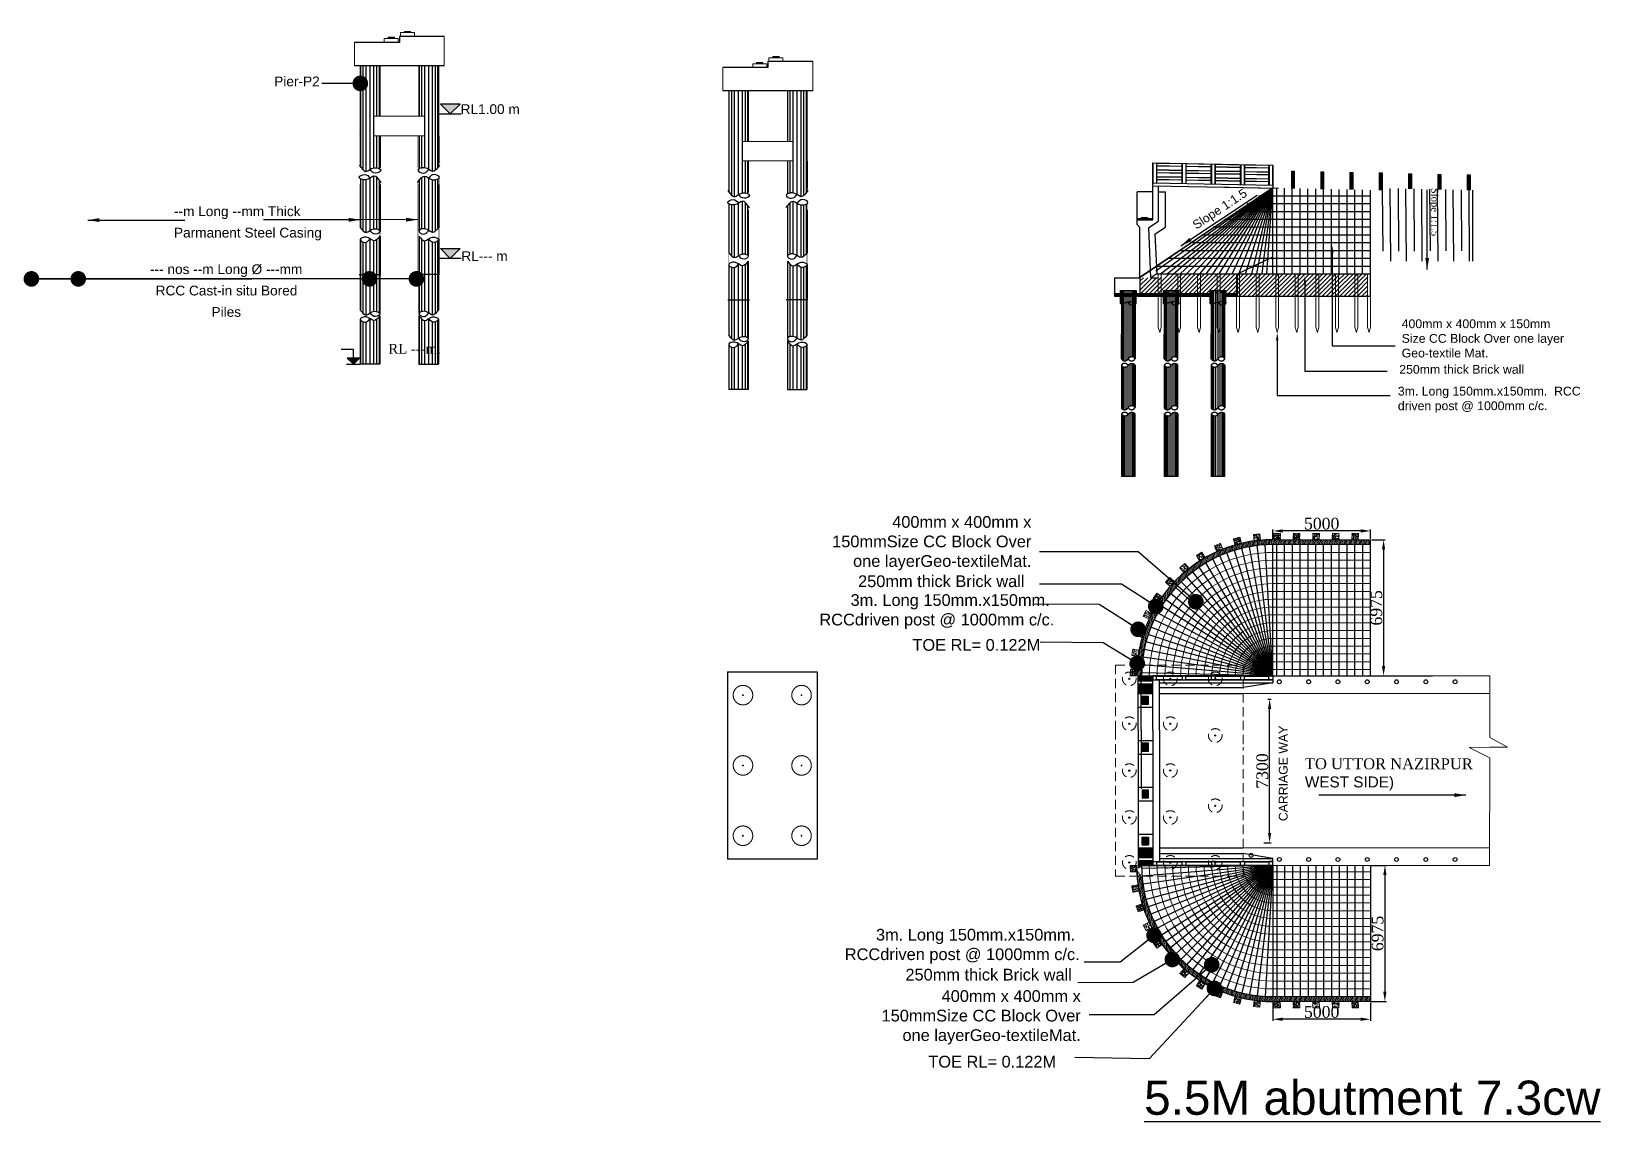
# Model space of a CAD drawing. Header units: millimetres. Extents: x -116975602006 to 5543032, y -156721783972 to 203313.
# Drawn here: x -494430 to -414076, y -149068 to -93236 of the extents above; entities that cross this region are included whole.
import ezdxf

# ---------------------------------------------------------------- set-up
doc = ezdxf.new("R2010")
doc.units = ezdxf.units.MM
doc.header["$LTSCALE"] = 250
doc.header["$PDMODE"] = 3
doc.header["$PDSIZE"] = -50
for name, pattern in [('ACAD_ISO03W100', [30, 12, -18]), ('CENTER', [50.8, 31.75, -6.35, 6.35, -6.35]), ('DASHED', [19.05, 12.7, -6.35]), ('DASHED2', [0.375, 0.25, -0.125])]:
    doc.linetypes.add(name, pattern=pattern)
for name, color, linetype in [('Abutment W Line', 11, 'Continuous'), ('Bearing  peat', 11, 'Continuous'), ('Deck Slab', 11, 'Continuous'), ('dim', 4, 'Continuous'), ('Dimision', 4, 'Continuous'), ('Extra Line', 134, 'Continuous'), ('hatch', 65, 'Continuous'), ('Hatching', 65, 'Continuous'), ('Pile', 11, 'Continuous'), ('Ralling', 6, 'Continuous'), ('Text', 7, 'Continuous')]:
    doc.layers.add(name, color=color, linetype=linetype)
for name, color, linetype, lineweight in [('Center Line', 9, 'Continuous', 18), ('Dimention', 7, 'Continuous', 25), ('Footpath', 22, 'Continuous', 20), ('Girder Line', 7, 'Continuous', 18), ('Pire Line', 200, 'Continuous', 15), ('Railing', 6, 'Continuous', 13), ('RL', 7, 'Continuous', 18), ('Steel Casing', 170, 'Continuous', 30)]:
    doc.layers.add(name, color=color, linetype=linetype, lineweight=lineweight)
doc.styles.add('CH_TEXT', font='arial.ttf')
doc.styles.add('ROMANS', font='arial.ttf', dxfattribs={"height": 200})
doc.styles.get("Standard").update_dxf_attribs({"font": 'times.ttf'})
doc.dimstyles.new('ISO-25', dxfattribs={"dimtxt": 75, "dimasz": 35, "dimexe": 75, "dimexo": 45.625, "dimgap": 20, "dimtad": 1, "dimtoh": 1, "dimdec": 0, "dimtxsty": 'Standard', "dimblk": 'DOT', "dimcen": 300, "dimclrd": 256, "dimclre": 256, "dimclrt": 256, "dimadec": 0, "dimazin": 0, "dimtfac": 1, "dimtdec": 0, "dimtix": 1, "dimtmove": 0, "dimatfit": 3, "dimldrblk": 'DOT', "dimfxl": 1, "dimlwd": -1, "dimarcsym": 0})
doc.dimstyles.get("Standard").update_dxf_attribs({"dimtxt": 500, "dimasz": 700, "dimexe": 80, "dimexo": 70, "dimgap": 30, "dimtad": 1, "dimdec": 0, "dimlfac": -1, "dimzin": 0, "dimdsep": 46, "dimtxsty": 'Standard', "dimcen": 400, "dimadec": 0, "dimazin": 0, "dimtfac": 1, "dimtdec": 0, "dimtix": 1, "dimtofl": 0, "dimtmove": 0, "dimatfit": 3, "dimfxl": 1, "dimtolj": 1, "dimtzin": 0, "dimarcsym": 0})
pattern_1 = [(45, (-414815.687, -134594.87), (-33.67596, 33.67596), [])]
pattern_2 = [(45, (-414815.687, -136994.87), (-33.67596, 33.67596), [])]
pattern_3 = [(0, (-414665.687, -136994.87), (0, 25.4), [])]

msp = doc.modelspace()

# ---------------------------------------------------------------- texts
at = {"layer": 'Text', "ltscale": 0.5, "style": 'ROMANS'}
for s, p in [('RL1.00 m ', (-472449.3, -97468.6)), ('RL--- m ', (-472411.5, -104994.9))]:
    msp.add_text(s, height=500, dxfattribs=at).set_placement(p)
at = {"layer": 'Text', "ltscale": 0.5, "insert": (-481994.8, -95547.7), "char_height": 500, "attachment_point": 1, "line_spacing_factor": 1.312628, "style": 'ROMANS'}
msp.add_mtext_dynamic_manual_height_columns('Pier-P2', width=327.478, gutter_width=625, heights=[0], dxfattribs=at)
at = {"layer": 'Text', "ltscale": 0.5, "char_height": 500, "width": 8769.54, "attachment_point": 1, "line_spacing_factor": 1.312628, "style": 'ROMANS'}
for s, insert in [('--m Long --mm Thick Parmanent Steel Casing', (-487127.6, -102198.1)), ('\\pi518.29649;--- nos --m Long Ø ---mm  \\P\\pi808.03046;RCC Cast-in situ Bored \\P\\pi3668.19417;Piles  ', (-488874.8, -105164.7))]:
    msp.add_mtext(s, dxfattribs=dict(at, insert=insert))
at = {"layer": 'Text', "insert": (-473464.2, -109238.2), "char_height": 500, "width": 7576.165, "attachment_point": 3, "line_spacing_factor": 0.85}
msp.add_mtext('RL ---m.', dxfattribs=at)
at = {"layer": 'Text', "ltscale": 0.5, "style": 'ROMANS'}
for s, insert, char_height, width, attachment_point in [('400mm x 400mm x 150mmSize CC Block Over one layerGeo-textileMat.', (-443225.4, -120838.5, -9937.1), 600, 11143.678, 9), ('250mm thick Brick wall', (-443576.6, -121702.7, -9937.1), 600, 11143.678, 9), ('3m. Long 150mm.x150mm.  RCCdriven post @ 1000mm c/c.', (-442049.4, -123838.4, -9937.1), 600, 12138.125, 9), ('3m. Long 150mm.x150mm.  RCCdriven post @ 1000mm c/c.', (-440750, -139196, -9937.1), 600, 12138.125, 3), ('250mm thick Brick wall', (-441151.3, -141241.3, -9937.1), 600, 11143.678, 3), ('400mm x 400mm x 150mmSize CC Block Over one layerGeo-textileMat.', (-440695.3, -142338.2, -9937.1), 600, 11143.678, 3), ('{\\L5.5M abutment 7.3cw}', (-437452.3, -146968), 1750, 37332.845, 1)]:
    msp.add_mtext(s, dxfattribs=dict(at, insert=insert, char_height=char_height, width=width, attachment_point=attachment_point))
at = {"layer": 'Text', "ltscale": 0.5, "char_height": 600, "attachment_point": 9, "style": 'ROMANS'}
for insert in [(-442770.8, -124962.7, -8669), (-441956.2, -146306.3, -8669)]:
    msp.add_mtext_dynamic_manual_height_columns('TOE RL= 0.122M', width=7002.666, gutter_width=625, heights=[0], dxfattribs=dict(at, insert=insert))
at = {"layer": 'Text', "ltscale": 10, "insert": (-430097, -133681.4, 0), "char_height": 450, "attachment_point": 7, "rotation": 90, "style": 'CH_TEXT'}
msp.add_mtext_dynamic_manual_height_columns('CARRIAGE WAY', width=6190.119, gutter_width=625, heights=[0], dxfattribs=at)
at = {"layer": 'Text', "ltscale": 10, "insert": (-429260.3, -130457.1), "char_height": 560, "attachment_point": 1, "rotation": 359.944748}
msp.add_mtext_dynamic_manual_height_columns('\\pi42.33276;TO UTTOR NAZIRPUR {\\fArial|b0|i0|c0|p34; \\P\\pi1973.76077;WEST SIDE) } ', width=8473.361, gutter_width=625, heights=[0], dxfattribs=at)

# ---------------------------------------------------------------- blocks, each defined once
blk = doc.blocks.new('_Dot')
at = {"color": 0, "linetype": 'ByBlock', "lineweight": -2}
blk.add_line((-0.5, 0), (-1, 0), dxfattribs=at)
at = {"color": 0, "linetype": 'ByBlock', "const_width": 0.5}
blk.add_lwpolyline([(-0.25, 0, 1), (0.25, 0, 1)], format="xyb", close=True, dxfattribs=at)
blk = doc.blocks.new('gfffe')
at = {"true_color": 0xed1f24}
h = blk.add_hatch(dxfattribs=at)
h.set_pattern_fill('AR-CONC', color=240)
h.set_pattern_definition([(50, (5949314.33, 76386.58), (182.1847, -15.9391), [19.05, -209.55]), (355, (5949314.33, 76386.58), (-35.2434, 191.0568), [15.24, -167.6406]), (100.4514, (5949329.51, 76385.25), (146.9412, 175.1178), [16.19, -178.0902]), (46.1842, (5949314.33, 76437.38), (271.079, -42.0423), [28.575, -314.325]), (96.6356, (5949336.92, 76433.87), (237.404, 247.426), [24.285, -267.1356]), (351.1842, (5949314.33, 76437.38), (237.404, 247.426), [22.86, -251.46]), (21, (5949339.73, 76424.68), (151.6144, -102.2652), [19.05, -209.55]), (326, (5949339.73, 76424.68), (61.802, 184.188), [15.24, -167.64]), (71.4514, (5949352.36, 76416.15), (213.4164, 81.9228), [16.19, -178.09]), (37.5, (5949314.33, 76386.58), (3.0886, 84.55504), [0, -165.608, 0, -170.18, 0, -168.275]), (7.5, (5949314.33, 76386.58), (66.81966, 100.1806), [0, -97.028, 0, -161.798, 0, -64.135]), (327.5, (5949257.686, 76386.58), (135.5906, -5.72874), [0, -63.5, 0, -198.12, 0, -262.89]), (317.5, (5949232.29, 76386.58), (148.1292, 25.4265), [0, -82.55, 0, -131.572, 0, -186.69])])
h.paths.add_polyline_path([(5963085, 76844), (5962756, 76833), (5962767, 76504), (5963096, 76515)])
at = {"ltscale": 10}
blk.add_lwpolyline([(5962756, 76833), (5963085, 76844), (5963096, 76515), (5962767, 76504)], close=True, dxfattribs=at)
blk = doc.blocks.new('*U486')
at = {"layer": 'RL', "rotation": 270.0000000000042}
blk.add_blockref('gfffe', (-76504, 5962767), dxfattribs=at)
blk = doc.blocks.new('*U492')
at = {"layer": 'RL', "color": 0, "linetype": 'ByBlock', "lineweight": -2, "transparency": 16777216}
for p, rotation in [((5951256, 83479), 180), ((5952256, 83479), 180), ((5953256, 83479), 180), ((5954256, 83479), 180), ((5955256, 83479), 180), ((5956253, 83413), 172.1437275101996), ((5957231, 83206), 163.9292788344888), ((5958168, 82861), 155.714830158778), ((5959047, 82386), 147.5003814830672), ((5959849, 81791), 139.2859328073564), ((5960558, 81086), 131.0714841316456), ((5961159, 80288), 122.8570354559347), ((5961640, 79412), 114.642586780224), ((5961990, 78476), 106.4281381045132), ((5962203, 77500), 98.2136894288024), ((5962275, 76504), 89.9992407530916)]:
    blk.add_blockref('*U486', p, dxfattribs=dict(at, rotation=rotation))
blk = doc.blocks.new('*U490')
at = {"ltscale": 10}
blk.add_line((0, 6725), (1, 0), dxfattribs=at)
blk = doc.blocks.new('*U491')
at = {"color": 0, "linetype": 'ByBlock', "lineweight": -2, "transparency": 16777216}
for p, rotation in [((-432444, -119709, 0), 193.6317096239301), ((-432053, -119626, 0), 190.2237822179475), ((-431658, -119567, 0), 186.8158548119649), ((-431259, -119531, 0), 183.4079274059825), ((-430859, -119519, 0), 180), ((-434290, -120460, 0), 210.6713466538419), ((-433940, -120266, 0), 207.2634192478594), ((-433579, -120094, 0), 203.8554918418771), ((-433209, -119943, 0), 200.4475644358947), ((-432830, -119814, 0), 197.0396370299124), ((-435262, -121161, 0), 220.8951288717895), ((-434952, -120908, 0), 217.4872014658067), ((-434628, -120674, 0), 214.0792740598244), ((-436095, -122023, 0), 231.1189110897373), ((-435834, -121719, 0), 227.7109836837547), ((-435557, -121431, 0), 224.3030562777721), ((-436558, -122674, 0), 237.9347659017022), ((-436336, -122341, 0), 234.5268384957198), ((-437102, -123742, 0), 248.1585481196495), ((-436942, -123376, 0), 244.750620713667), ((-436761, -123019, 0), 241.3426933076847), ((-437355, -124501, 0), 254.9744029316145), ((-437239, -124118, 0), 251.566475525632), ((-437516, -125284, 0), 261.7902577435796), ((-437447, -124890, 0), 258.3823303375971), ((-437582, -126081, 0), 268.6061125555447), ((-437561, -125681, 0), 265.1981851495621)]:
    blk.add_blockref('*U490', p, dxfattribs=dict(at, rotation=rotation))
blk = doc.blocks.new('*U489')
at = {"layer": 'RL', "rotation": 270.0000000000042}
blk.add_blockref('gfffe', (-76504, 5962767), dxfattribs=at)
blk = doc.blocks.new('*U485')
at = {"layer": 'RL', "color": 0, "linetype": 'ByBlock', "lineweight": -2, "transparency": 16777216}
for p, rotation in [((5951256, 83479), 180), ((5952256, 83479), 180), ((5953256, 83479), 180), ((5954256, 83479), 180), ((5955256, 83479), 180), ((5956253, 83413), 172.1437275101996), ((5957231, 83206), 163.9292788344888), ((5958168, 82861), 155.714830158778), ((5959047, 82386), 147.5003814830672), ((5959849, 81791), 139.2859328073564), ((5960558, 81086), 131.0714841316456), ((5961159, 80288), 122.8570354559347), ((5961640, 79412), 114.642586780224), ((5961990, 78476), 106.4281381045132), ((5962203, 77500), 98.2136894288024), ((5962275, 76504), 89.9992407530916)]:
    blk.add_blockref('*U489', p, dxfattribs=dict(at, rotation=rotation))
blk = doc.blocks.new('*U487')
at = {"ltscale": 10}
blk.add_line((0, 6725), (1, 0), dxfattribs=at)
blk = doc.blocks.new('*U488')
at = {"color": 0, "linetype": 'ByBlock', "lineweight": -2, "transparency": 16777216}
for p, rotation in [((44627, 413945), 200.4475644358947), ((45006, 414073), 197.0396370299124), ((45392, 414179), 193.6317096239301), ((45783, 414262), 190.2237822179475), ((46178, 414321), 186.8158548119649), ((46577, 414357), 183.4079274059825), ((46977, 414369), 180), ((43208, 413214), 214.0792740598244), ((43546, 413428), 210.6713466538419), ((43896, 413622), 207.2634192478594), ((44257, 413794), 203.8554918418771), ((42279, 412456), 224.3030562777721), ((42574, 412727), 220.8951288717895), ((42884, 412980), 217.4872014658067), ((41500, 411546), 234.5268384957198), ((41742, 411865), 231.1189110897373), ((42002, 412169), 227.7109836837547), ((41075, 410869), 241.3426933076847), ((41278, 411214), 237.9347659017022), ((40734, 410146), 248.1585481196495), ((40894, 410512), 244.750620713667), ((40482, 409387), 254.9744029316145), ((40597, 409770), 251.566475525632), ((40275, 408207), 265.1981851495621), ((40321, 408604), 261.7902577435796), ((40389, 408998), 258.3823303375971), ((40254, 407807), 268.6061125555447)]:
    blk.add_blockref('*U487', p, dxfattribs=dict(at, rotation=rotation))
blk = doc.blocks.new('*D494')
at = {"layer": 'Defpoints', "color": 0, "ltscale": 10, "transparency": 16777216}
for p in [(-430859, -142919, 0), (-425859, -142919, 0), (-430859, -143825)]:
    blk.add_point(p, dxfattribs=at)
at = {"layer": 'Text', "lineweight": -2, "ltscale": 10, "transparency": 16777216}
for p, q in [((-430859, -142965), (-430859, -143900)), ((-425859, -142965), (-425859, -143900))]:
    blk.add_line(p, q, dxfattribs=at)
at = {"layer": 'Text', "ltscale": 10, "transparency": 16777216}
blk.add_line((-426359, -143825), (-430359, -143825), dxfattribs=at)
for points in [[(-430359, -143741), (-430359, -143908), (-430859, -143825)], [(-426359, -143741), (-426359, -143908), (-425859, -143825)]]:
    blk.add_solid(points, dxfattribs=at)
at = {"layer": 'Text', "ltscale": 10, "transparency": 16777216, "insert": (-428359, -143454), "char_height": 600, "attachment_point": 5}
blk.add_mtext('5000', dxfattribs=at)
blk = doc.blocks.new('_DotSmall')
at = {"color": 0, "linetype": 'ByBlock', "const_width": 0.5}
blk.add_lwpolyline([(-0.0625, 0, 1), (0.0625, 0, 1)], format="xyb", close=True, dxfattribs=at)
blk = doc.blocks.new('*D495')
at = {"layer": 'Defpoints', "color": 0, "ltscale": 10, "transparency": 16777216}
for p in [(-430859, -118819), (-430859, -119269, 0), (-425859, -119275, 0)]:
    blk.add_point(p, dxfattribs=at)
at = {"layer": 'Text', "lineweight": -2, "ltscale": 10, "transparency": 16777216}
for p, q in [((-430859, -119224), (-430859, -118744)), ((-425859, -119229), (-425859, -118744))]:
    blk.add_line(p, q, dxfattribs=at)
at = {"layer": 'Text', "ltscale": 10, "transparency": 16777216}
blk.add_line((-426359, -118819), (-430359, -118819), dxfattribs=at)
for points in [[(-430359, -118736), (-430359, -118903), (-430859, -118819)], [(-426359, -118736), (-426359, -118903), (-425859, -118819)]]:
    blk.add_solid(points, dxfattribs=at)
at = {"layer": 'Text', "ltscale": 10, "transparency": 16777216, "insert": (-428359, -118449), "char_height": 600, "attachment_point": 5}
blk.add_mtext('5000', dxfattribs=at)
blk = doc.blocks.new('*D493')
at = {"layer": 'Defpoints', "color": 0, "ltscale": 10, "transparency": 16777216}
for p in [(-431161, -127441, 0), (-431026, -127441, 0), (-431360, -134784, 0)]:
    blk.add_point(p, dxfattribs=at)
at = {"layer": 'Text', "lineweight": -2, "ltscale": 10, "transparency": 16777216}
for p, q in [((-431115, -127441, 0), (-430951, -127441, 0)), ((-431314, -134784, 0), (-430951, -134784, 0))]:
    blk.add_line(p, q, dxfattribs=at)
at = {"layer": 'Text', "ltscale": 10, "transparency": 16777216}
blk.add_line((-431026, -134284, 0), (-431026, -127941, 0), dxfattribs=at)
for points in [[(-431109, -127941, 0), (-430942, -127941, 0), (-431026, -127441, 0)], [(-431109, -134284, 0), (-430942, -134284, 0), (-431026, -134784, 0)]]:
    blk.add_solid(points, dxfattribs=at)
at = {"layer": 'Text', "ltscale": 10, "transparency": 16777216, "insert": (-431397, -131113, 0), "char_height": 600, "attachment_point": 5, "rotation": 90}
blk.add_mtext('7300', dxfattribs=at)
blk = doc.blocks.new('*D498')
at = {"layer": 'Defpoints', "color": 0, "ltscale": 10, "transparency": 16777216}
for p in [(-425859, -135944, 0), (-425859, -142919, 0), (-425123, -142919)]:
    blk.add_point(p, dxfattribs=at)
at = {"layer": 'Text', "lineweight": -2, "ltscale": 10, "transparency": 16777216}
for p, q in [((-425814, -135944), (-425048, -135944)), ((-425814, -142919), (-425048, -142919))]:
    blk.add_line(p, q, dxfattribs=at)
at = {"layer": 'Text', "ltscale": 10, "transparency": 16777216}
blk.add_line((-425123, -136444), (-425123, -142419), dxfattribs=at)
for points in [[(-425207, -136444), (-425040, -136444), (-425123, -135944)], [(-425207, -142419), (-425040, -142419), (-425123, -142919)]]:
    blk.add_solid(points, dxfattribs=at)
at = {"layer": 'Text', "ltscale": 10, "transparency": 16777216, "insert": (-425494, -139432), "char_height": 600, "attachment_point": 5, "rotation": 90}
blk.add_mtext('6975', dxfattribs=at)
blk = doc.blocks.new('*D499')
at = {"layer": 'Defpoints', "color": 0, "ltscale": 10, "transparency": 16777216}
for p in [(-425859, -119269, 0), (-425859, -126244, 0), (-425190, -126244)]:
    blk.add_point(p, dxfattribs=at)
at = {"layer": 'Text', "lineweight": -2, "ltscale": 10, "transparency": 16777216}
for p, q in [((-425814, -119269), (-425115, -119269)), ((-425814, -126244), (-425115, -126244))]:
    blk.add_line(p, q, dxfattribs=at)
at = {"layer": 'Text', "ltscale": 10, "transparency": 16777216}
blk.add_line((-425190, -119769), (-425190, -125744), dxfattribs=at)
for points in [[(-425273, -119769), (-425106, -119769), (-425190, -119269)], [(-425273, -125744), (-425106, -125744), (-425190, -126244)]]:
    blk.add_solid(points, dxfattribs=at)
at = {"layer": 'Text', "ltscale": 10, "transparency": 16777216, "insert": (-425561, -122757), "char_height": 600, "attachment_point": 5, "rotation": 90}
blk.add_mtext('6975', dxfattribs=at)
blk = doc.blocks.new('erfv')
at = {"layer": 'Center Line'}
for p, q in [((-276326, 208836), (-276401, 208836)), ((-276363, 208799), (-276363, 208874)), ((-273326, 208836), (-273401, 208836)), ((-273363, 208799), (-273363, 208874)), ((-276326, 205236), (-276401, 205236)), ((-276363, 205199), (-276363, 205274)), ((-273326, 205236), (-273401, 205236)), ((-273363, 205199), (-273363, 205274)), ((-276326, 201636), (-276401, 201636)), ((-276363, 201599), (-276363, 201674)), ((-273326, 201636), (-273401, 201636)), ((-273363, 201599), (-273363, 201674))]:
    blk.add_line(p, q, dxfattribs=at)
at = {"layer": 'Pile', "linetype": 'CENTER', "ltscale": 3}
for p, q in [((-277163, 210036), (-277163, 200436)), ((-277163, 210036), (-272563, 210036)), ((-272563, 210036), (-272563, 200436)), ((-272563, 200436), (-277163, 200436))]:
    blk.add_line(p, q, dxfattribs=at)
at = {"layer": 'Pire Line', "linetype": 'DASHED2', "ltscale": 100}
for centre in [(-276363, 208836), (-273363, 208836), (-276363, 205236), (-273363, 205236), (-276363, 201636), (-273363, 201636)]:
    blk.add_circle(centre, 500, dxfattribs=at)
blk = doc.blocks.new('DGD')
blk.add_blockref('erfv', (-180568, -298553))
blk = doc.blocks.new('Pier')
at = {"layer": 'Pire Line', "ltscale": 3}
h = blk.add_hatch(color=256, dxfattribs=at)
h.paths.add_polyline_path([(-255, 0), (-422, 0), (-422, -65), (-255, -65)])
h.paths.add_polyline_path([(-422, 0), (-575, 0), (-575, -65), (-422, -65)])
h = blk.add_hatch(color=256, dxfattribs=at)
h.paths.add_polyline_path([(575, 302), (407, 302), (407, 237), (575, 237)])
h.paths.add_polyline_path([(407, 302), (255, 302), (255, 237), (407, 237)])
at = {"layer": 'dim', "ltscale": 30}
for points, knots in [([(-946, -7429), (-947, -7429), (-947, -7428), (-947, -7428), (-1065, -7263), (-1291, -6946), (-1610, -7397), (-2232, -7198), (-1729, -6939), (-1579, -7117), (-1500, -7211)], [-0.405133, -0.405133, -0.405133, -0.405133, 0, 0, 0, 478.44112, 920.946884, 1295.801608, 1604.516945, 1941.967304, 1941.967304, 1941.967304, 1941.967304]), ([(946, -7429), (947, -7429), (947, -7428), (947, -7428), (1065, -7263), (1291, -6946), (1610, -7397), (2232, -7198), (1729, -6939), (1579, -7117), (1500, -7211)], [-0.405133, -0.405133, -0.405133, -0.405133, 0, 0, 0, 478.44112, 920.946884, 1295.801608, 1604.516945, 1941.967304, 1941.967304, 1941.967304, 1941.967304]), ([(-1000, -10177), (-1000, -10177), (-1000, -10177), (-1000, -10177), (-1101, -10302), (-1316, -10569), (-1598, -10136), (-2144, -10332), (-1722, -10594), (-1580, -10419), (-1500, -10320)], [-0.011223, -0.011223, -0.011223, -0.011223, 0, 0, 0, 389.363595, 831.869358, 1156.914585, 1419.841278, 1757.291638, 1757.291638, 1757.291638, 1757.291638]), ([(-2000, -9748), (-1899, -9873), (-1684, -10140), (-1402, -9707), (-856, -9903), (-1278, -10165), (-1420, -9990), (-1500, -9891), (-1500, -9891), (-1500, -9891), (-1500, -9891)], [0, 0, 0, 0, 389.363595, 831.869358, 1156.914585, 1419.841278, 1757.291638, 1757.291638, 1757.291638, 1757.516261, 1757.516261, 1757.516261, 1757.516261]), ([(2000, -9748), (1899, -9873), (1684, -10140), (1402, -9707), (856, -9903), (1278, -10165), (1420, -9990), (1500, -9891), (1500, -9891), (1500, -9891), (1500, -9891)], [0, 0, 0, 0, 389.363595, 831.869358, 1156.914585, 1419.841278, 1757.291638, 1757.291638, 1757.291638, 1757.516261, 1757.516261, 1757.516261, 1757.516261]), ([(1000, -10177), (1000, -10177), (1000, -10177), (1000, -10177), (1101, -10302), (1316, -10569), (1598, -10136), (2144, -10332), (1722, -10594), (1580, -10419), (1500, -10320)], [-0.011223, -0.011223, -0.011223, -0.011223, 0, 0, 0, 389.363595, 831.869358, 1156.914585, 1419.841278, 1757.291638, 1757.291638, 1757.291638, 1757.291638])]:
    blk.add_open_spline(points, degree=3, knots=knots, dxfattribs=at)
for points in [[(-2053, -6554), (-1700, -6876), (-1300, -6687), (-946, -6812), (-1219, -6958), (-1500, -6771)], [(2053, -6554), (1700, -6876), (1300, -6687), (946, -6812), (1219, -6958), (1500, -6771)], [(-1000, -14263), (-1300, -14512), (-1700, -14323), (-2000, -14447), (-1781, -14593), (-1500, -14407)], [(-2000, -13974), (-1700, -14223), (-1300, -14033), (-1000, -14158), (-1219, -14304), (-1500, -14118)], [(2000, -13974), (1700, -14223), (1300, -14033), (1000, -14158), (1219, -14304), (1500, -14118)], [(1000, -14263), (1300, -14512), (1700, -14323), (2000, -14447), (1781, -14593), (1500, -14407)]]:
    blk.add_spline(points, degree=3, dxfattribs=at)
at = {"layer": 'hatch', "ltscale": 3}
for p, q in [((-1975, -6661), (-1975, -1462)), ((-1850, -4048), (-1850, -1463)), ((-1850, -6806), (-1850, -1463)), ((-1700, -6876), (-1700, -1463)), ((-1500, -6788), (-1500, -1463)), ((-1500, -6788), (-1500, -1463)), ((-1500, -6788), (-1500, -1463)), ((-1500, -6788), (-1500, -1463)), ((-1300, -6687), (-1300, -1463)), ((-1150, -4048), (-1150, -1463)), ((-1150, -4048), (-1150, -1463)), ((-1025, -4048), (-1025, -1462)), ((1025, -4048), (1025, -1462)), ((1150, -4048), (1150, -1463)), ((1150, -4048), (1150, -1463)), ((1300, -6687), (1300, -1463)), ((1500, -6788), (1500, -1463)), ((1500, -6788), (1500, -1463)), ((1500, -6788), (1500, -1463)), ((1500, -6788), (1500, -1463)), ((1700, -6876), (1700, -1463)), ((1850, -4048), (1850, -1463)), ((1850, -6806), (1850, -1463)), ((1975, -6661), (1975, -1462)), ((-1850, -6806), (-1850, -5048)), ((-1150, -6712), (-1150, -5048)), ((-1150, -6689), (-1150, -5048)), ((-1150, -6689), (-1150, -5048)), ((-1025, -6732), (-1025, -5048)), ((1025, -6732), (1025, -5048)), ((1150, -6712), (1150, -5048)), ((1150, -6689), (1150, -5048)), ((1150, -6689), (1150, -5048)), ((1850, -6806), (1850, -5048)), ((-1500, -9891), (-1500, -7211)), ((-1500, -9891), (-1500, -7211)), ((-1500, -9891), (-1500, -7211)), ((-1500, -9891), (-1500, -7211)), ((-1300, -9807), (-1300, -7106)), ((-1150, -9818), (-1150, -7176)), ((-1150, -9818), (-1150, -7176)), ((1150, -9818), (1150, -7176)), ((1150, -9818), (1150, -7176)), ((1300, -9807), (1300, -7106)), ((1500, -9891), (1500, -7211)), ((1500, -9891), (1500, -7211)), ((1500, -9891), (1500, -7211)), ((1500, -9891), (1500, -7211)), ((-1975, -9759), (-1975, -7257)), ((-1850, -9921), (-1850, -7293)), ((-1850, -9921), (-1850, -7293)), ((-1700, -9966), (-1700, -7295)), ((-1025, -9878), (-1025, -7321)), ((1025, -9878), (1025, -7321)), ((1700, -9966), (1700, -7295)), ((1850, -9921), (1850, -7293)), ((1850, -9921), (1850, -7293)), ((1975, -9759), (1975, -7257)), ((-1976, -14004), (-1976, -10411)), ((-1500, -14117), (-1500, -10321)), ((-1500, -14117), (-1500, -10321)), ((-1500, -14117), (-1500, -10321)), ((-1500, -14117), (-1500, -10321)), ((-1300, -14033), (-1300, -10425)), ((-1150, -14044), (-1150, -10348)), ((-1150, -14044), (-1150, -10348)), ((-1024, -14105), (-1024, -10207)), ((1024, -14105), (1024, -10207)), ((1150, -14044), (1150, -10348)), ((1150, -14044), (1150, -10348)), ((1300, -14033), (1300, -10425)), ((1500, -14117), (1500, -10321)), ((1500, -14117), (1500, -10321)), ((1500, -14117), (1500, -10321)), ((1500, -14117), (1500, -10321)), ((1976, -14004), (1976, -10411)), ((-1850, -14145), (-1850, -10491)), ((-1850, -14145), (-1850, -10491)), ((-1700, -14223), (-1700, -10497)), ((1700, -14223), (1700, -10497)), ((1850, -14145), (1850, -10491)), ((1850, -14145), (1850, -10491)), ((-1500, -16746), (-1500, -14407)), ((-1500, -16746), (-1500, -14407)), ((-1500, -16746), (-1500, -14407)), ((-1500, -16746), (-1500, -14407)), ((-1150, -16746), (-1150, -14434)), ((-1150, -16746), (-1150, -14434)), ((-1025, -16746), (-1025, -14294)), ((1025, -16746), (1025, -14294)), ((1150, -16746), (1150, -14434)), ((1150, -16746), (1150, -14434)), ((1500, -16746), (1500, -14407)), ((1500, -16746), (1500, -14407)), ((1500, -16746), (1500, -14407)), ((1500, -16746), (1500, -14407)), ((-1975, -16746), (-1975, -14499)), ((-1850, -16746), (-1850, -14578)), ((-1850, -16746), (-1850, -14578)), ((-1700, -16746), (-1700, -14583)), ((-1300, -16746), (-1300, -14512)), ((1300, -16746), (1300, -14512)), ((1700, -16746), (1700, -14583)), ((1850, -16746), (1850, -14578)), ((1850, -16746), (1850, -14578)), ((1975, -16746), (1975, -14499))]:
    blk.add_line(p, q, dxfattribs=at)
at = {"layer": 'Pile', "ltscale": 3}
for p, q in [((2300, 39), (0, 39)), ((0, 39), (0, -263)), ((0, -263), (-2300, -263)), ((2300, -1463), (-2300, -1463)), ((-2000, -7543), (-2000, -9748)), ((-1000, -7543), (-1000, -9925)), ((1000, -7543), (1000, -9925)), ((2000, -7543), (2000, -9748)), ((-2000, -10361), (-2000, -13974)), ((-1000, -9925), (-1000, -9931)), ((-1000, -10177), (-1000, -14149)), ((1000, -9925), (1000, -9931)), ((1000, -10177), (1000, -14149)), ((2000, -10361), (2000, -13974)), ((-2000, -14447), (-2000, -16746)), ((-1000, -14263), (-1000, -16746)), ((1000, -14263), (1000, -16746)), ((2000, -14447), (2000, -16746)), ((-1000, -16746), (-2000, -16746)), ((1000, -16746), (2000, -16746))]:
    blk.add_line(p, q, dxfattribs=at)
for points in [[(-2000, -1462), (-2000, -4047), (-2000, -6644)], [(-1000, -1462), (-1000, -4047), (-1000, -4048)], [(1000, -1462), (1000, -4047), (1000, -4048)], [(2000, -1462), (2000, -4047), (2000, -6644)], [(-1000, -5048), (-1000, -6666)], [(1000, -5048), (1000, -6666)]]:
    blk.add_lwpolyline(points, dxfattribs=at)
at = {"layer": 'Pire Line', "ltscale": 3}
for p, q in [((2300, -1463), (2300, 39)), ((-2300, -263), (-2300, -1463)), ((-1300, -4048), (1300, -4048)), ((-1300, -5048), (-1300, -4048)), ((-1300, -5048), (-1300, -4048)), ((-1300, -5048), (-1300, -4048)), ((1300, -5048), (1300, -4048)), ((1300, -5048), (1300, -4048)), ((1300, -5048), (1300, -4048)), ((1300, -5048), (1300, -4048)), ((1300, -5048), (1300, -4048)), ((1300, -5048), (1300, -4048)), ((1300, -5048), (1300, -4048)), ((-1300, -5048), (1300, -5048))]:
    blk.add_line(p, q, dxfattribs=at)
at = {"layer": 'Pire Line', "ltscale": 5}
for points in [[(-255, 0), (-575, 0), (-575, -65), (-255, -65)], [(575, 302), (255, 302), (255, 237), (575, 237)]]:
    blk.add_lwpolyline(points, close=True, dxfattribs=at)
at = {"layer": 'Pire Line', "ltscale": 3}
for points in [[(55, 237), (775, 237), (775, 39), (55, 39)], [(-775, -65), (-55, -65), (-55, -263), (-775, -263)]]:
    blk.add_lwpolyline(points, close=True, dxfattribs=at)
at = {"layer": 'Steel Casing', "linetype": 'Continuous', "ltscale": 0.3}
for p, q in [((-2053, -12155), (-946, -12155)), ((2053, -12155), (946, -12155))]:
    blk.add_line(p, q, dxfattribs=at)
at = {"layer": 'Steel Casing', "linetype": 'Continuous', "ltscale": 0.3, "const_width": 10}
for points in [[(-2053, -6440), (-2053, -5048), (-2000, -5048), (-2000, -6514)], [(-1000, -6625), (-1000, -5048), (-946, -5048), (-946, -6689)], [(1000, -6625), (1000, -5048), (946, -5048), (946, -6689)], [(2053, -6440), (2053, -5048), (2000, -5048), (2000, -6514)], [(-2053, -7168), (-2053, -12155), (-2000, -12155), (-2000, -7244)], [(2053, -7168), (2053, -12155), (2000, -12155), (2000, -7244)], [(-1000, -7355), (-1000, -12155), (-946, -12155), (-946, -7429)], [(1000, -7355), (1000, -12155), (946, -12155), (946, -7429)]]:
    blk.add_lwpolyline(points, dxfattribs=at)
blk = doc.blocks.new('SDDF')
at = {"layer": 'Deck Slab', "ltscale": 10}
h = blk.add_hatch(color=256, dxfattribs=at)
h.paths.add_polyline_path([(-437464, -102778), (-437600, -102778), (-437600, -102843), (-437464, -102843)])
h.paths.add_polyline_path([(-437279, -102778), (-437464, -102778), (-437464, -102843), (-437279, -102843)])
at = {"layer": 'Footpath', "lineweight": 13, "ltscale": 250}
h = blk.add_hatch(dxfattribs=at)
h.set_pattern_fill('ANSI31', color=256, scale=50)
h.set_pattern_definition([(45, (-1983506.17, 196039.94), (-112.253202, 112.253202), [])])
h.paths.add_polyline_path([(-426012, -105650), (-426511, -105650), (-426511, -106800), (-426012, -106800)])
h.paths.add_polyline_path([(-426522, -105650), (-427511, -105650), (-427511, -106800), (-426522, -106800)])
h.paths.add_polyline_path([(-427828, -105650), (-428511, -105650), (-428511, -106800), (-427828, -106800)])
h.paths.add_polyline_path([(-427513, -105663), (-427828, -105650), (-427828, -106800), (-427513, -106813)])
h.paths.add_polyline_path([(-428511, -105650), (-429571, -105650), (-429571, -106800), (-428511, -106800)])
h.paths.add_polyline_path([(-429571, -105650), (-430571, -105650), (-430571, -106800), (-429571, -106800)])
h.paths.add_polyline_path([(-430571, -105650), (-431571, -105650), (-431571, -106800), (-430571, -106800)])
h.paths.add_polyline_path([(-431571, -105650), (-432571, -105650), (-432571, -106800), (-431571, -106800)])
h.paths.add_polyline_path([(-432582, -105653), (-433571, -105650), (-433571, -106652), (-433273, -106652), (-433273, -106650), (-432582, -106653)])
h.paths.add_polyline_path([(-433571, -105650), (-434571, -105650), (-434571, -106650), (-434073, -106650), (-434073, -106652), (-433571, -106652)])
h.paths.add_polyline_path([(-434588, -105661), (-435588, -105650), (-435588, -106650), (-434588, -106661)])
h.paths.add_polyline_path([(-435588, -105649), (-436364, -105650), (-436364, -106650), (-436483, -106650), (-436473, -106650), (-436473, -106652), (-435588, -106651)])
h.paths.add_polyline_path([(-436364, -105650), (-436364, -105852), (-437121, -105874), (-437122, -105852), (-437664, -105852), (-437671, -106650), (-436364, -106650)])
at = {"layer": 'hatch'}
h = blk.add_hatch(dxfattribs=at)
h.set_pattern_fill('AR-CONC', color=256, style=0)
h.set_pattern_definition([(50, (-410651.5, -105419.1), (182.1847, -15.9391), [19.05, -209.55]), (355, (-410651.5, -105419.1), (-35.2428, 191.0566), [15.24, -167.64]), (100.451, (-410636.32, -105420.43), (146.9425, 175.1167), [16.19, -178.09]), (46.1842, (-410651.5, -105368.3), (271.079, -42.0423), [28.575, -314.325]), (96.6356, (-410628.9, -105371.8), (237.4042, 247.4256), [24.285, -267.135]), (351.184, (-410651.5, -105368.3), (237.4046, 247.425), [22.86, -251.46]), (21, (-410626.1, -105381), (151.6149, -102.2655), [19.05, -209.55]), (326, (-410626.1, -105381), (61.802, 184.188), [15.24, -167.64]), (71.4514, (-410613.47, -105389.52), (213.4165, 81.9229), [16.19, -178.09]), (37.5, (-410651.5, -105419.1), (3.0886, 84.55504), [0, -165.608, 0, -170.18, 0, -168.275]), (7.5, (-410651.5, -105419.1), (66.81966, 100.18057), [0, -97.028, 0, -161.798, 0, -64.135]), (327.5, (-410708.145, -105419.1), (135.5906, -5.72874), [0, -63.5, 0, -198.12, 0, -262.89]), (317.5, (-410733.54, -105419.1), (148.1292, 25.4265), [0, -82.55, 0, -131.572, 0, -186.69])])
h.paths.add_polyline_path([(-438512, -106727), (-438512, -106652), (-438967, -106652), (-438967, -106727)])
h = blk.add_hatch(dxfattribs=at)
h.set_pattern_fill('BRICK', color=256, scale=20, style=0)
h.set_pattern_definition([(0, (-410621.5, -105419.1), (0, 127), []), (90, (-410621.5, -105419.1), (-254, 2e-14), [127, -127]), (90, (-410494.5, -105419.1), (-254, 2e-14), [-127, 127])])
h.paths.add_polyline_path([(-438527, -106802), (-438527, -106727), (-438967, -106727), (-438967, -106802)])
h.paths.add_polyline_path([(-436527, -106802), (-436527, -106727), (-438512, -106727), (-438512, -106802)])
h.paths.add_polyline_path([(-436027, -106727), (-436027, -106802), (-434527, -106802), (-434527, -106727)])
h.paths.add_polyline_path([(-434067, -106802), (-434067, -106727), (-434527, -106727), (-434527, -106802)])
h = blk.add_hatch(dxfattribs=at)
h.set_pattern_fill('AR-CONC', color=256, style=0)
h.set_pattern_definition([(50, (-410556.76, -105419.1), (182.1847, -15.9391), [19.05, -209.55]), (355, (-410556.76, -105419.1), (-35.2428, 191.0566), [15.24, -167.64]), (100.451, (-410541.58, -105420.43), (146.9425, 175.1167), [16.19, -178.09]), (46.1842, (-410556.76, -105368.3), (271.079, -42.0423), [28.575, -314.325]), (96.6356, (-410534.17, -105371.8), (237.4042, 247.4256), [24.285, -267.135]), (351.184, (-410556.76, -105368.3), (237.4046, 247.425), [22.86, -251.46]), (21, (-410531.36, -105381), (151.6149, -102.2655), [19.05, -209.55]), (326, (-410531.36, -105381), (61.802, 184.188), [15.24, -167.64]), (71.4514, (-410518.72, -105389.52), (213.4165, 81.9229), [16.19, -178.09]), (37.5, (-410556.76, -105419.1), (3.0886, 84.55504), [0, -165.608, 0, -170.18, 0, -168.275]), (7.5, (-410556.76, -105419.1), (66.81966, 100.18057), [0, -97.028, 0, -161.798, 0, -64.135]), (327.5, (-410613.4, -105419.1), (135.5906, -5.72874), [0, -63.5, 0, -198.12, 0, -262.89]), (317.5, (-410638.8, -105419.1), (148.1292, 25.4265), [0, -82.55, 0, -131.572, 0, -186.69])])
h.paths.add_polyline_path([(-436463, -106652), (-438512, -106652), (-438512, -106727), (-436463, -106727)])
h.paths.add_polyline_path([(-434463, -106652), (-435963, -106652), (-435963, -106727), (-434463, -106727)])
h.paths.add_polyline_path([(-434067, -106727), (-434067, -106652), (-434463, -106652), (-434463, -106727)])
h = blk.add_hatch(dxfattribs=at)
h.set_pattern_fill('AR-CONC', color=256, style=0)
h.set_pattern_definition([(50, (-388557.85, -119761.62), (182.18467, -15.9391), [19.05, -209.55]), (355, (-388557.85, -119761.62), (-35.2428, 191.05664), [15.24, -167.64]), (100.451, (-388542.66, -119762.94), (146.9425, 175.1167), [16.19, -178.09]), (46.1842, (-388557.85, -119710.82), (271.079, -42.0423), [28.575, -314.325]), (96.6356, (-388535.26, -119714.32), (237.4042, 247.4256), [24.285, -267.135]), (351.184, (-388557.85, -119710.82), (237.4046, 247.4251), [22.86, -251.46]), (21, (-388532.45, -119723.52), (151.6149, -102.2655), [19.05, -209.55]), (326, (-388532.45, -119723.52), (61.802, 184.188), [15.24, -167.64]), (71.4514, (-388519.81, -119732.04), (213.4165, 81.92286), [16.19, -178.09]), (37.5, (-388557.846, -119761.62), (3.0886, 84.55504), [0, -165.608, 0, -170.18, 0, -168.275]), (7.5, (-388557.85, -119761.62), (66.81966, 100.18057), [0, -97.028, 0, -161.798, 0, -64.135]), (327.5, (-388614.49, -119761.62), (135.5906, -5.72874), [0, -63.5, 0, -198.12, 0, -262.89]), (317.5, (-388639.89, -119761.62), (148.12918, 25.4265), [0, -82.55, 0, -131.572, 0, -186.69])])
h.paths.add_polyline_path([(-433267, -106652), (-433267, -106727), (-432667, -106727), (-432667, -106652)])
h = blk.add_hatch(dxfattribs=at)
h.set_pattern_fill('BRICK', color=256, scale=20, style=0)
h.set_pattern_definition([(0, (-388557.85, -119761.62), (0, 127), []), (90, (-388557.85, -119761.62), (-254, 2e-14), [127, -127]), (90, (-388430.85, -119761.62), (-254, 2e-14), [-127, 127])])
h.paths.add_polyline_path([(-432667, -106727), (-433267, -106727), (-433267, -106802), (-432667, -106802)])
at = {"layer": 'Pile', "ltscale": 0.2}
h = blk.add_hatch(dxfattribs=at)
h.set_pattern_fill('AR-CONC', color=256, style=0)
h.set_pattern_definition([(50, (-390604.85, -119408.99), (182.18467, -15.9391), [19.05, -209.55]), (355, (-390604.85, -119408.99), (-35.2428, 191.05664), [15.24, -167.64]), (100.451, (-390589.66, -119410.32), (146.9425, 175.1167), [16.19, -178.09]), (46.1842, (-390604.85, -119358.2), (271.079, -42.0423), [28.575, -314.325]), (96.6356, (-390582.26, -119361.7), (237.4042, 247.4256), [24.285, -267.135]), (351.184, (-390604.85, -119358.2), (237.4046, 247.4251), [22.86, -251.46]), (21, (-390579.45, -119370.89), (151.6149, -102.2655), [19.05, -209.55]), (326, (-390579.45, -119370.89), (61.802, 184.188), [15.24, -167.64]), (71.4514, (-390566.81, -119379.41), (213.4165, 81.92286), [16.19, -178.09]), (37.5, (-390604.846, -119408.99), (3.0886, 84.55504), [0, -165.608, 0, -170.18, 0, -168.275]), (7.5, (-390604.85, -119408.99), (66.81966, 100.18057), [0, -97.028, 0, -161.798, 0, -64.135]), (327.5, (-390661.49, -119408.99), (135.5906, -5.72874), [0, -63.5, 0, -198.12, 0, -262.89]), (317.5, (-390686.89, -119408.99), (148.12918, 25.4265), [0, -82.55, 0, -131.572, 0, -186.69])])
h.paths.add_polyline_path([(-436027, -106652), (-436527, -106652), (-436527, -106727), (-436027, -106727)])
h = blk.add_hatch(dxfattribs=at)
h.set_pattern_fill('BRICK', color=256, scale=20, style=0)
h.set_pattern_definition([(0, (-390604.85, -119408.99), (0, 127), []), (90, (-390604.85, -119409), (-254, 2e-14), [127, -127]), (90, (-390477.85, -119409), (-254, 2e-14), [-127, 127])])
h.paths.add_polyline_path([(-436027, -106727), (-436527, -106727), (-436527, -106802), (-436027, -106802)])
h = blk.add_hatch(dxfattribs=at)
h.set_pattern_fill('AR-CONC', color=256, style=0)
h.set_pattern_definition([(50, (-388204.85, -119408.99), (182.18467, -15.9391), [19.05, -209.55]), (355, (-388204.85, -119408.99), (-35.2428, 191.05664), [15.24, -167.64]), (100.451, (-388189.66, -119410.32), (146.9425, 175.1167), [16.19, -178.09]), (46.1842, (-388204.85, -119358.2), (271.079, -42.0423), [28.575, -314.325]), (96.6356, (-388182.26, -119361.7), (237.4042, 247.4256), [24.285, -267.135]), (351.184, (-388204.85, -119358.2), (237.4046, 247.4251), [22.86, -251.46]), (21, (-388179.45, -119370.89), (151.6149, -102.2655), [19.05, -209.55]), (326, (-388179.45, -119370.89), (61.802, 184.188), [15.24, -167.64]), (71.4514, (-388166.81, -119379.41), (213.4165, 81.92286), [16.19, -178.09]), (37.5, (-388204.846, -119408.99), (3.0886, 84.55504), [0, -165.608, 0, -170.18, 0, -168.275]), (7.5, (-388204.85, -119408.99), (66.81966, 100.18057), [0, -97.028, 0, -161.798, 0, -64.135]), (327.5, (-388261.49, -119408.99), (135.5906, -5.72874), [0, -63.5, 0, -198.12, 0, -262.89]), (317.5, (-388286.89, -119408.99), (148.12918, 25.4265), [0, -82.55, 0, -131.572, 0, -186.69])])
h.paths.add_polyline_path([(-434077, -106727), (-434077, -106652), (-434127, -106652), (-434127, -106727)])
at = {"layer": 'Abutment W Line'}
for p, q in [((-437009, -100123), (-437014, -100123)), ((-437009, -101013), (-437009, -99963)), ((-437009, -101013), (-437009, -99963)), ((-437009, -99963), (-430859, -100086)), ((-437009, -101013), (-437009, -99973)), ((-437009, -99973), (-437009, -101013)), ((-437007, -101152), (-437007, -99963)), ((-436997, -99963), (-436997, -101013)), ((-436822, -99966), (-436822, -101017)), ((-436809, -99967), (-436809, -101017)), ((-436809, -99979), (-435509, -100005)), ((-436809, -100105), (-435509, -100131)), ((-436809, -100117), (-435509, -100143)), ((-436809, -100317), (-435509, -100343)), ((-436809, -100329), (-435509, -100355)), ((-435509, -101043), (-435509, -99993)), ((-435509, -101043), (-435509, -99993)), ((-435509, -101043), (-435509, -100003)), ((-435509, -100003), (-435509, -101043)), ((-435497, -99993), (-435497, -101043)), ((-435322, -99996), (-435322, -101047)), ((-435309, -99997), (-435309, -101047)), ((-435309, -100009), (-434010, -100033)), ((-435309, -100135), (-434010, -100159)), ((-435309, -100147), (-434010, -100171)), ((-435309, -100347), (-434009, -100371)), ((-435309, -100359), (-434010, -100383)), ((-434010, -101073), (-434010, -100023)), ((-434010, -101073), (-434010, -100023)), ((-434010, -101073), (-434010, -100023)), ((-434010, -100023), (-434010, -101073)), ((-433997, -100023), (-433997, -101073)), ((-433822, -100027), (-433822, -101077)), ((-433810, -100027), (-433810, -101077)), ((-433810, -100037), (-432510, -100063)), ((-433810, -100163), (-432510, -100189)), ((-433810, -100175), (-432510, -100201)), ((-433810, -100387), (-432510, -100413)), ((-433809, -100375), (-432509, -100401)), ((-432510, -101103), (-432510, -100053)), ((-432510, -101103), (-432510, -100053)), ((-432510, -101103), (-432510, -100053)), ((-432510, -100053), (-432510, -101103)), ((-432497, -100053), (-432497, -101103)), ((-432322, -100057), (-432322, -101107)), ((-432310, -100057), (-432310, -101107)), ((-432310, -100067), (-431059, -100092)), ((-432310, -100193), (-431059, -100218)), ((-432310, -100205), (-431059, -100230)), ((-432310, -100417), (-431059, -100442)), ((-432309, -100405), (-431059, -100430)), ((-431059, -101132), (-431059, -100082)), ((-431047, -100082), (-431047, -101131)), ((-431047, -100082), (-431047, -101132)), ((-430872, -100086), (-430872, -101136)), ((-430872, -100086), (-430872, -101136)), ((-430859, -101120), (-430859, -100086)), ((-430859, -100086), (-430859, -101120)), ((-430859, -101136), (-437009, -101013)), ((-437009, -102895), (-437007, -101152)), ((-436809, -100455), (-435509, -100481)), ((-436809, -100467), (-435509, -100493)), ((-436809, -100667), (-435509, -100693)), ((-436809, -100679), (-435509, -100705)), ((-436809, -100805), (-435509, -100831)), ((-436809, -100817), (-435509, -100843)), ((-436709, -101449), (-436707, -101157)), ((-435309, -100485), (-434010, -100509)), ((-435309, -100497), (-434010, -100521)), ((-435309, -100697), (-434009, -100721)), ((-435309, -100709), (-434010, -100733)), ((-435309, -100835), (-434010, -100859)), ((-435309, -100847), (-434010, -100871)), ((-433810, -100513), (-432510, -100539)), ((-433810, -100525), (-432510, -100551)), ((-433810, -100737), (-432510, -100763)), ((-433810, -100863), (-432510, -100889)), ((-433810, -100875), (-432510, -100901)), ((-433809, -100725), (-432509, -100751)), ((-432310, -100543), (-431059, -100568)), ((-432310, -100555), (-431059, -100580)), ((-432310, -100767), (-431059, -100792)), ((-432310, -100893), (-431059, -100918)), ((-432310, -100905), (-431059, -100930)), ((-432309, -100755), (-431059, -100780)), ((-430859, -101120), (-430862, -101256)), ((-437009, -101455), (-437814, -101455)), ((-437814, -103134), (-437814, -101455)), ((-436849, -105499), (-430862, -101255)), ((-436709, -102952), (-436709, -101452)), ((-436359, -103261), (-436359, -101455)), ((-437279, -102778), (-437600, -102778)), ((-437009, -102898), (-437814, -102898)), ((-437664, -105852), (-437664, -103284)), ((-437214, -103284), (-436709, -102952)), ((-437114, -105849), (-437214, -103284)), ((-436881, -103604), (-436359, -103261)), ((-436789, -105659), (-436881, -103604)), ((-438964, -105852), (-437664, -105852)), ((-437115, -105849), (-436738, -105849)), ((-436799, -105652), (-437114, -105849)), ((-436799, -105652), (-432664, -105652)), ((-438967, -106652), (-434067, -106652)), ((-438967, -106727), (-434067, -106727)), ((-438967, -106802), (-434067, -106802)), ((-433267, -106652), (-432667, -106652)), ((-433267, -106727), (-432667, -106727)), ((-433267, -106802), (-432667, -106802))]:
    blk.add_line(p, q, dxfattribs=at)
at = {"layer": 'Abutment W Line', "linetype": 'ACAD_ISO03W100'}
blk.add_line((-430859, -101279), (-437009, -101146), dxfattribs=at)
at = {"layer": 'Abutment W Line', "ltscale": 10}
for p, q in [((-431590, -101653), (-425862, -101653)), ((-430662, -105653), (-430662, -101269)), ((-430262, -105653), (-430262, -101269)), ((-429862, -105653), (-429862, -101278)), ((-429462, -105653), (-429462, -101286)), ((-429062, -105653), (-429062, -101295)), ((-428662, -105653), (-428662, -101304)), ((-428262, -105653), (-428262, -101312)), ((-427862, -105653), (-427862, -101321)), ((-427462, -105653), (-427462, -101330)), ((-427062, -105653), (-427062, -101338)), ((-426662, -105653), (-426662, -101347)), ((-426262, -105653), (-426262, -101356)), ((-425862, -106802), (-425862, -101363)), ((-425862, -105653), (-425862, -101364)), ((-425862, -106802), (-425862, -101368)), ((-432758, -102453), (-425862, -102453)), ((-432176, -102053), (-425862, -102053)), ((-434504, -103653), (-425862, -103653)), ((-433922, -103253), (-425862, -103253)), ((-433340, -102853), (-425862, -102853)), ((-435588, -104453), (-425862, -104453)), ((-435086, -104053), (-425862, -104053)), ((-436797, -105253), (-425862, -105253)), ((-436192, -104853), (-425862, -104853)), ((-437664, -105852), (-437664, -106652)), ((-432664, -105652), (-425862, -105652)), ((-432667, -106802), (-425862, -106802))]:
    blk.add_line(p, q, dxfattribs=at)
at = {"layer": 'Abutment W Line'}
for points in [[(-437007, -101152), (-430564, -101261)], [(-436709, -101452), (-436359, -101452)], [(-436609, -105653), (-430862, -101255)], [(-436275, -105653), (-430862, -101255)], [(-435942, -105653), (-430862, -101255)], [(-435608, -105653), (-430862, -101255)], [(-435275, -105653), (-430862, -101255)], [(-434941, -105653), (-430862, -101255)], [(-434607, -105653), (-430862, -101255)], [(-434274, -105653), (-430862, -101255)], [(-433940, -105653), (-430862, -101255)], [(-433607, -105653), (-430862, -101255)], [(-433273, -105653), (-430862, -101255)], [(-432939, -105653), (-430862, -101255)], [(-432604, -105653), (-430862, -101255)], [(-432265, -105653), (-430862, -101255)], [(-431939, -105653), (-430862, -101255)], [(-431682, -105652), (-430862, -101255)], [(-431404, -105652), (-430862, -101255)], [(-431165, -105652), (-430862, -101255)], [(-430862, -105653), (-430862, -101255)], [(-430862, -104642), (-430862, -101256)], [(-437009, -102843), (-437814, -102843)], [(-437814, -103134), (-437664, -103284)], [(-438964, -105852), (-438964, -106802)], [(-432667, -106802), (-432667, -105652)]]:
    blk.add_lwpolyline(points, dxfattribs=at)
at = {"layer": 'Abutment W Line', "ltscale": 10}
for points in [[(-430862, -101255), (-437704, -105853)], [(-430862, -101255), (-437664, -105852)], [(-430564, -101261), (-430564, -101261)], [(-432667, -105652), (-430862, -104789)], [(-437917, -116037), (-438617, -116037)], [(-435717, -116037), (-436417, -116037)], [(-433317, -116037), (-434017, -116037)]]:
    blk.add_lwpolyline(points, dxfattribs=at)
at = {"layer": 'Dimision', "color": 7, "lineweight": 50}
for p, q in [((-437600, -102778), (-437600, -102843)), ((-437279, -102778), (-437279, -102843))]:
    blk.add_line(p, q, dxfattribs=at)
at = {"layer": 'Dimision', "ltscale": 0.5}
blk.add_lwpolyline([(-437600, -102843), (-437279, -102843)], dxfattribs=at)
at = {"layer": 'Dimision', "ltscale": 5, "elevation": 0}
for points in [[(-427822, -104603), (-427822, -109341), (-424590, -109341)], [(-429220, -106182), (-429220, -110634), (-424998, -110634)]]:
    blk.add_lwpolyline(points, dxfattribs=at)
at = {"layer": 'Dimision', "ltscale": 5}
blk.add_lwpolyline([(-430633, -109059), (-430633, -111883), (-424846, -111883)], dxfattribs=at)
for points in [[(-427889, -104603, 0), (-427822, -104203, 0), (-427755, -104603, 0)], [(-429287, -106182, 0), (-429220, -105782, 0), (-429153, -106182, 0)], [(-430702, -109059), (-430636, -108659), (-430569, -109059)]]:
    blk.add_solid(points, dxfattribs=at)
at = {"layer": 'hatch', "ltscale": 10}
for p, q in [((-429881, -100394), (-429881, -101276)), ((-429836, -100394), (-429836, -101276)), ((-429791, -100394), (-429791, -101276)), ((-428381, -100432), (-428381, -101315)), ((-428336, -100432), (-428336, -101314)), ((-428291, -100432), (-428291, -101314)), ((-426881, -100456), (-426881, -101339)), ((-426836, -100456), (-426836, -101338)), ((-426791, -100456), (-426791, -101338)), ((-425381, -100486), (-425381, -101368)), ((-425336, -100486), (-425336, -101368)), ((-425291, -100486), (-425291, -101368)), ((-423881, -100525), (-423881, -101301)), ((-423836, -100525), (-423836, -101301)), ((-423791, -100525), (-423791, -101300)), ((-422381, -100562), (-422381, -101338)), ((-422336, -100562), (-422336, -101338)), ((-422291, -100562), (-422291, -101337)), ((-420881, -100588), (-420881, -101365)), ((-420836, -100588), (-420836, -101364)), ((-420791, -100588), (-420791, -101364)), ((-425255, -101376), (-425233, -104494)), ((-424446, -101287), (-424424, -104489)), ((-423638, -101305), (-423616, -104485)), ((-422830, -101322), (-422808, -104481)), ((-422022, -101339), (-422000, -104476)), ((-421214, -101357), (-421192, -104472)), ((-420641, -101370), (-420641, -105002))]:
    blk.add_line(p, q, dxfattribs=at)
at = {"layer": 'hatch', "ltscale": 3}
for p, q in [((-438617, -110000), (-438617, -108742)), ((-438596, -110032), (-438596, -108742)), ((-438563, -110065), (-438563, -108742)), ((-438508, -110095), (-438508, -108742)), ((-438475, -110101), (-438475, -108742)), ((-438370, -110073), (-438370, -108742)), ((-436417, -110000), (-436417, -108742)), ((-436396, -110032), (-436396, -108742)), ((-436363, -110065), (-436363, -108742)), ((-436308, -110095), (-436308, -108742)), ((-436275, -110101), (-436275, -108742)), ((-436170, -110073), (-436170, -108742)), ((-434017, -110000), (-434017, -108742)), ((-433997, -110032), (-433997, -108742)), ((-433963, -110065), (-433963, -108742)), ((-433909, -110095), (-433909, -108742)), ((-433875, -110101), (-433875, -108742)), ((-433771, -110074), (-433771, -108742))]:
    blk.add_line(p, q, dxfattribs=at)
at = {"layer": 'hatch', "ltscale": 10}
for points in [[(-424825, -105010), (-424851, -101278)], [(-424016, -105010), (-424042, -101296)], [(-423208, -105010), (-423234, -101313)], [(-422400, -105010), (-422426, -101331)], [(-421592, -105010), (-421618, -101348)], [(-420784, -105003), (-420810, -101363)]]:
    blk.add_lwpolyline(points, dxfattribs=at)
at = {"layer": 'Hatching', "ltscale": 3}
for p, q in [((-438617, -106544), (-438617, -110000)), ((-438596, -108742), (-438596, -106505)), ((-438563, -108742), (-438563, -106505)), ((-438508, -108742), (-438508, -106505)), ((-438475, -108742), (-438475, -106505)), ((-438370, -108742), (-438370, -106505)), ((-438267, -110001), (-438267, -106505)), ((-438163, -109917), (-438163, -106505)), ((-438059, -109907), (-438059, -106505)), ((-438026, -109912), (-438026, -106505)), ((-437971, -109943), (-437971, -106505)), ((-437938, -109973), (-437938, -106505)), ((-437917, -106544), (-437917, -110000)), ((-436417, -106544), (-436417, -110000)), ((-436396, -108742), (-436396, -106505)), ((-436363, -108742), (-436363, -106505)), ((-436308, -108742), (-436308, -106505)), ((-436275, -108742), (-436275, -106505)), ((-436170, -108742), (-436170, -106505)), ((-436067, -110001), (-436067, -106505)), ((-435963, -109917), (-435963, -106505)), ((-435859, -109907), (-435859, -106505)), ((-435826, -109912), (-435826, -106505)), ((-435771, -109943), (-435771, -106505)), ((-435738, -109973), (-435738, -106505)), ((-435717, -110000), (-435717, -106544)), ((-434017, -106544), (-434017, -110000)), ((-433997, -108742), (-433997, -106506)), ((-433963, -108742), (-433963, -106506)), ((-433909, -108742), (-433909, -106506)), ((-433875, -108742), (-433875, -106506)), ((-433771, -108742), (-433771, -106506)), ((-433667, -110002), (-433667, -106506)), ((-433564, -109918), (-433564, -106506)), ((-433460, -109908), (-433460, -106506)), ((-433426, -109913), (-433426, -106506)), ((-433372, -109944), (-433372, -106506)), ((-433338, -109973), (-433338, -106506)), ((-433317, -110000), (-433317, -106544)), ((-438617, -110332), (-438617, -112543)), ((-438596, -112555), (-438596, -110358)), ((-438563, -112577), (-438563, -110388)), ((-438517, -110253), (-438517, -110253)), ((-438508, -112599), (-438508, -110417)), ((-438475, -112609), (-438475, -110424)), ((-438370, -112584), (-438370, -110417)), ((-438267, -112504), (-438267, -110344)), ((-438163, -112428), (-438163, -110267)), ((-438059, -112410), (-438059, -110256)), ((-438026, -112427), (-438026, -110262)), ((-437971, -112454), (-437971, -110284)), ((-437938, -112481), (-437938, -110308)), ((-437917, -110328), (-437917, -112502)), ((-436417, -110332), (-436417, -112543)), ((-436396, -112555), (-436396, -110358)), ((-436363, -112577), (-436363, -110388)), ((-436317, -110253), (-436317, -110253)), ((-436308, -112599), (-436308, -110417)), ((-436275, -112609), (-436275, -110424)), ((-436170, -112584), (-436170, -110417)), ((-436067, -112504), (-436067, -110344)), ((-435963, -112428), (-435963, -110267)), ((-435859, -112410), (-435859, -110256)), ((-435826, -112427), (-435826, -110262)), ((-435771, -112454), (-435771, -110284)), ((-435738, -112481), (-435738, -110308)), ((-435717, -112502), (-435717, -110328)), ((-434017, -110333), (-434017, -112544)), ((-433997, -112556), (-433997, -110359)), ((-433963, -112577), (-433963, -110388)), ((-433917, -110253), (-433917, -110254)), ((-433909, -112599), (-433909, -110418)), ((-433875, -112610), (-433875, -110425)), ((-433771, -112585), (-433771, -110417)), ((-433667, -112505), (-433667, -110345)), ((-433564, -112429), (-433564, -110268)), ((-433460, -112411), (-433460, -110257)), ((-433426, -112427), (-433426, -110262)), ((-433372, -112455), (-433372, -110285)), ((-433338, -112481), (-433338, -110309)), ((-433317, -110329), (-433317, -112503)), ((-433317, -112503), (-433317, -110329)), ((-438617, -112829), (-438617, -116037)), ((-438596, -112847), (-438596, -116037)), ((-438563, -112870), (-438563, -116037)), ((-438508, -112894), (-438508, -116037)), ((-438475, -112917), (-438475, -116037)), ((-438370, -116037), (-438370, -112910)), ((-438267, -116037), (-438267, -112847)), ((-438163, -116037), (-438163, -112780)), ((-438059, -116037), (-438059, -112759)), ((-438042, -112603), (-438042, -112603)), ((-438026, -116037), (-438026, -112768)), ((-437971, -116037), (-437971, -112787)), ((-437938, -116037), (-437938, -112805)), ((-437917, -116037), (-437917, -112819)), ((-436417, -112829), (-436417, -116037)), ((-436396, -112847), (-436396, -116037)), ((-436363, -112870), (-436363, -116037)), ((-436308, -112894), (-436308, -116037)), ((-436275, -112917), (-436275, -116037)), ((-436170, -116037), (-436170, -112910)), ((-436067, -116037), (-436067, -112847)), ((-435963, -116037), (-435963, -112780)), ((-435859, -116037), (-435859, -112759)), ((-435842, -112603), (-435842, -112603)), ((-435826, -116037), (-435826, -112768)), ((-435771, -116037), (-435771, -112787)), ((-435738, -116037), (-435738, -112805)), ((-435717, -112819), (-435717, -116037)), ((-434017, -112829), (-434017, -116037)), ((-433997, -112847), (-433997, -116037)), ((-433963, -112870), (-433963, -116037)), ((-433909, -112895), (-433909, -116037)), ((-433875, -112917), (-433875, -116037)), ((-433771, -116037), (-433771, -112910)), ((-433667, -116037), (-433667, -112847)), ((-433564, -116037), (-433564, -112780)), ((-433460, -116037), (-433460, -112759)), ((-433442, -112603), (-433442, -112603)), ((-433426, -116037), (-433426, -112768)), ((-433372, -116037), (-433372, -112787)), ((-433338, -116037), (-433338, -112805)), ((-433317, -116037), (-433317, -112819))]:
    blk.add_line(p, q, dxfattribs=at)
at = {"layer": 'Hatching', "lineweight": 9, "ltscale": 3}
for points in [[(-436732, -105652), (-436732, -108393), (-436653, -108660), (-436582, -108393), (-436582, -105652)], [(-435732, -105652), (-435732, -108392), (-435653, -108659), (-435582, -108392), (-435582, -105652)], [(-434715, -105652), (-434715, -108393), (-434636, -108660), (-434565, -108393), (-434565, -105652)], [(-433715, -105652), (-433715, -108392), (-433636, -108659), (-433565, -108392), (-433565, -105652)], [(-432715, -105652), (-432715, -108393), (-432636, -108660), (-432565, -108393), (-432565, -105652)], [(-431715, -105652), (-431715, -108392), (-431636, -108659), (-431565, -108392), (-431565, -105652)], [(-430715, -105652), (-430715, -108392), (-430636, -108659), (-430565, -108392), (-430565, -105652)], [(-429715, -105652), (-429715, -108392), (-429636, -108659), (-429565, -108392), (-429565, -105652)], [(-428654, -105652), (-428654, -108384), (-428575, -108651), (-428504, -108384), (-428504, -105652)], [(-427654, -105652), (-427654, -108392), (-427575, -108659), (-427504, -108392), (-427504, -105652)], [(-426654, -105652), (-426654, -108392), (-426575, -108659), (-426504, -108392), (-426504, -105652)], [(-426012, -105652), (-426012, -108384), (-425933, -108651), (-425862, -108384), (-425862, -105652)]]:
    blk.add_lwpolyline(points, dxfattribs=at)
at = {"layer": 'Pile'}
for p, q in [((-437867, -107178), (-437867, -106501)), ((-435667, -107178), (-435667, -106501)), ((-433267, -107178), (-433267, -106502))]:
    blk.add_line(p, q, dxfattribs=at)
for points in [[(-438667, -106651), (-438667, -106501), (-437867, -106501), (-437867, -106651)], [(-438667, -107178), (-438667, -106651)], [(-436467, -106651), (-436467, -106501), (-435667, -106501), (-435667, -106651)], [(-436467, -107178), (-436467, -106651)], [(-434067, -106652), (-434067, -106502), (-433267, -106502), (-433267, -106652)], [(-434067, -107178), (-434067, -106652)]]:
    blk.add_lwpolyline(points, dxfattribs=at)
at = {"layer": 'Pile', "linetype": 'DASHED', "ltscale": 5}
for points in [[(-438617, -110000, 0.609829), (-438268, -110000, -0.540157), (-437917, -110000, -0.637207), (-438268, -110000)], [(-436417, -110000, 0.609829), (-436068, -110000, -0.540157), (-435717, -110000, -0.637207), (-436068, -110000)], [(-434017, -110000, 0.609829), (-433669, -110000, -0.540157), (-433317, -110000, -0.637207), (-433669, -110000)], [(-437917, -110328, 0.472399), (-438268, -110345, -0.515414), (-438620, -110327, -0.534983), (-438268, -110345)], [(-435717, -110328, 0.472399), (-436068, -110345, -0.515414), (-436420, -110327, -0.534983), (-436068, -110345)], [(-433317, -110329, 0.472399), (-433669, -110346, -0.515414), (-434020, -110328, -0.534983), (-433669, -110346)], [(-438617, -112538, 0.505083), (-438268, -112502, -0.523317), (-437917, -112502, -0.619231), (-438268, -112502)], [(-436417, -112538, 0.505083), (-436068, -112502, -0.523317), (-435717, -112502, -0.619231), (-436068, -112502)], [(-434017, -112538, 0.505083), (-433669, -112503, -0.523317), (-433317, -112503, -0.619231), (-433669, -112503)], [(-437917, -112819, 0.420027), (-438268, -112848, -0.477955), (-438617, -112836, -0.527947), (-438268, -112848)], [(-435717, -112819, 0.420027), (-436068, -112848, -0.477955), (-436417, -112836, -0.527947), (-436068, -112848)], [(-433317, -112819, 0.420027), (-433669, -112848, -0.477955), (-434017, -112836, -0.527947), (-433669, -112848)]]:
    blk.add_lwpolyline(points, format="xyb", dxfattribs=at)
at = {"layer": 'Pile'}
for points in [[(-438667, -107177), (-438542, -107236), (-438500, -107205), (-438454, -107161), (-438261, -107091), (-438011, -107035), (-437937, -107033), (-437867, -107147), (-437984, -107260), (-438138, -107247), (-438261, -107091)], [(-436467, -107177), (-436342, -107236), (-436300, -107205), (-436254, -107161), (-436061, -107091), (-435811, -107035), (-435737, -107033), (-435667, -107147), (-435784, -107260), (-435938, -107247), (-436061, -107091)], [(-434067, -107178), (-433943, -107236), (-433901, -107206), (-433854, -107161), (-433662, -107092), (-433411, -107035), (-433338, -107033), (-433267, -107148), (-433385, -107260), (-433538, -107248), (-433662, -107092)]]:
    blk.add_spline(points, degree=3, dxfattribs=at)
at = {"layer": 'Railing', "ltscale": 0.5, "const_width": 0.02}
blk.add_lwpolyline([(-430585, -101261), (-420641, -101369)], dxfattribs=at)
at = {"layer": 'Ralling'}
for p, q in [((-429911, -100394), (-429761, -100394)), ((-429911, -100394), (-429911, -101277)), ((-429761, -100394), (-429761, -101276)), ((-428411, -100432), (-428261, -100432)), ((-428411, -100432), (-428411, -101315)), ((-428261, -100432), (-428261, -101314)), ((-426911, -100456), (-426911, -101339)), ((-426911, -100456), (-426761, -100456)), ((-426761, -100456), (-426761, -101338)), ((-425411, -100486), (-425411, -101369)), ((-425411, -100486), (-425261, -100486)), ((-425261, -100486), (-425261, -101367)), ((-423911, -100525), (-423911, -101301)), ((-423911, -100525), (-423761, -100525)), ((-423761, -100525), (-423761, -101300)), ((-422411, -100562), (-422411, -101338)), ((-422411, -100562), (-422261, -100562)), ((-422261, -100562), (-422261, -101337)), ((-420911, -100588), (-420911, -101365)), ((-420911, -100588), (-420761, -100588)), ((-420761, -100588), (-420761, -101364))]:
    blk.add_line(p, q, dxfattribs=at)
at = {"insert": (-422382, -103724), "char_height": 360, "width": 7083.03, "attachment_point": 3, "rotation": 270}
blk.add_mtext(' Slope 1:1.5', dxfattribs=at)
at = {"layer": 'Text', "insert": (-432381, -101258), "char_height": 450, "width": 5493.39, "attachment_point": 3, "rotation": 33.63502, "style": 'ROMANS'}
blk.add_mtext(' Slope 1:1.5', dxfattribs=at)
at = {"layer": 'Text', "ltscale": 5, "char_height": 450, "attachment_point": 1, "rotation": 0.00167, "style": 'ROMANS'}
for s, insert, width in [('400mm x 400mm x 150mm Size CC Block Over one layer Geo-textile Mat.', (-424263, -107984), 8644.32), ('250mm thick Brick wall', (-424387, -110319), 13478.62), ('3m. Long 150mm.x150mm.  RCC driven post @ 1000mm c/c.', (-424459, -111434), 9339.5)]:
    blk.add_mtext(s, dxfattribs=dict(at, insert=insert, width=width))
for points in [[(-435575, -104225), (-431671, -101627)], [(-422956, -105434), (-422956, -101348)]]:
    blk.add_leader(points, dimstyle='Standard', override={"dimasz": 600, "dimfxl": 65, "dimfxlon": 1})

# ---------------------------------------------------------------- dimensions: what is measured, and where the dimension line sits
at = {"layer": 'Text', "ltscale": 10}
for base, p1, p2, picture, middle in [((-430859.4, -118819.2), (-425859.4, -119274.7, 0), (-430859.4, -119269.1, 0), '*D495', (-428359.4, -118449)), ((-430859.4, -143824.6), (-425859.4, -142919.1, 0), (-430859.4, -142919.1, 0), '*D494', (-428359.4, -143454.4))]:
    dim = msp.add_linear_dim(base=base, p1=p1, p2=p2, dimstyle='ISO-25', override={"dimtxt": 600, "dimasz": 500, "dimgap": 65, "dimblk1": 'DotSmall', "dimfxl": 75}, dxfattribs=at)
    dim.commit()
    dim.dimension.update_dxf_attribs({"geometry": picture, "text_midpoint": middle})
for base, p1, p2, picture, middle in [((-425189.6, -126244.1), (-425859.4, -119269.1, 0), (-425859.4, -126244.1, 0), '*D499', (-425560.7, -122756.6)), ((-425123.2, -142919.1), (-425859.4, -135944.1, 0), (-425859.4, -142919.1, 0), '*D498', (-425494.2, -139431.6))]:
    dim = msp.add_linear_dim(base=base, p1=p1, p2=p2, angle=90, dimstyle='ISO-25', override={"dimtxt": 600, "dimasz": 500, "dimgap": 65, "dimblk1": 'DotSmall', "dimfxl": 75}, dxfattribs=at)
    dim.commit()
    dim.dimension.update_dxf_attribs({"geometry": picture, "text_midpoint": middle})
dim = msp.add_linear_dim(base=(-431025.6, -127441.2, 0), p1=(-431359.7, -134784.1, 0), p2=(-431161.1, -127441.2, 0), angle=90, text='7300', dimstyle='ISO-25', override={"dimtxt": 600, "dimasz": 500, "dimgap": 65, "dimblk1": 'DotSmall', "dimfxl": 75}, dxfattribs=at)
dim.commit()
dim.dimension.update_dxf_attribs({"geometry": '*D493', "text_midpoint": (-431396.7, -131112.7, 0)})

# ---------------------------------------------------------------- hatches: boundary and pattern name
at = {"layer": 'Dimision', "ltscale": 3}
for points in [[(-473482.8, -96958.1), (-472978.1, -97462.8), (-472473.4, -96958)], [(-472473.3, -104357.9), (-472978.1, -104862.7), (-473482.8, -104357.9)]]:
    msp.add_hatch(color=256, dxfattribs=at).paths.add_polyline_path(points)
at = {"layer": 'Dimision', "ltscale": 5}
msp.add_hatch(color=256, dxfattribs=at).paths.add_polyline_path([(-477621, -109966), (-478257.4, -109966), (-477939.2, -110284.2)])
at = {"layer": 'Hatching', "lineweight": 18, "true_color": 0x58ba48}
h = msp.add_hatch(dxfattribs=at)
h.set_pattern_fill('ANSI31', color=85, scale=20, angle=50)
h.set_pattern_definition([(95, (-6416554.57, -202747.83), (-63.2583633, -5.53438966), [])])
edge = h.paths.add_edge_path()
edge.add_line((-430859.4, -119269.1), (-425859.4, -119269.1))
edge.add_line((-425859.4, -119269.1), (-425859.4, -119519.1))
edge.add_line((-425859.4, -119519.1), (-430859.4, -119519.1))
edge.add_arc((-430861.3, -126242), 6722.9, 89.983722, 174.84608)
edge.add_line((-437557.1, -125638.1), (-437811.1, -125673.7))
edge.add_arc((-430869.7, -126233), 6963.9, 89.915443, 175.393417, ccw=False)
edge = h.paths.add_edge_path()
edge.add_line((-437811.1, -125673.7), (-437557.1, -125638.1))
edge.add_arc((-430859.4, -126244.1), 6725, 174.829803, 179.101758)
edge.add_arc((-437746.8, -126277.7), 214.3, 40.422019, 112.533192)
edge.add_line((-437828.9, -126079.7), (-437811.1, -125673.7))
edge = h.paths.add_edge_path()
edge.add_arc((-437746.8, -126277.7), 214.3, 40.422019, 112.533192, ccw=False)
edge.add_line((-437583.6, -126138.7), (-437584.4, -126244.1))
edge.add_line((-437584.4, -126244.1), (-437834.4, -126244.1))
edge.add_line((-437834.4, -126244.1), (-437828.9, -126079.7))
at = {"layer": 'Hatching', "linetype": 'Continuous', "ltscale": 3}
h = msp.add_hatch(dxfattribs=at)
h.set_pattern_fill('ANSI31', color=256, scale=15, style=2)
h.set_pattern_definition(pattern_1)
h.paths.add_polyline_path([(-437009.4, -126244.1), (-437759.4, -126244.1), (-437759.4, -126494.1), (-437009.4, -126494.1)])
h = msp.add_hatch(dxfattribs=at)
h.set_pattern_fill('ANSI31', color=256, scale=15, style=2)
h.set_pattern_definition(pattern_1)
h.paths.add_polyline_path([(-437009.4, -126644.1), (-437759.4, -126644.1), (-437759.4, -127144.1), (-437009.4, -127144.1)])
h = msp.add_hatch(dxfattribs=at)
h.set_pattern_fill('LINE,_I', color=256, scale=8, style=2)
h.set_pattern_definition([(0, (-414665.687, -134594.87), (0, 25.4), [])])
h.paths.add_polyline_path([(-437224.4, -127294.1), (-437384.4, -127294.1), (-437384.4, -127494.1), (-437224.4, -127494.1)])
h.paths.add_polyline_path([(-437384.4, -127494.1), (-437384.4, -127294.1), (-437544.4, -127294.1), (-437544.4, -127494.1)])
h.paths.add_polyline_path([(-437384.4, -127494.1), (-437544.4, -127494.1), (-437544.4, -127694.1), (-437384.4, -127694.1)])
h.paths.add_polyline_path([(-437384.4, -127694.1), (-437224.4, -127694.1), (-437224.4, -127494.1), (-437384.4, -127494.1)])
h = msp.add_hatch(dxfattribs=at)
h.set_pattern_fill('LINE,_I', color=256, scale=8, style=2)
h.set_pattern_definition(pattern_3)
h.paths.add_polyline_path([(-437224.4, -129694.1), (-437384.4, -129694.1), (-437384.4, -129894.1), (-437224.4, -129894.1)])
h.paths.add_polyline_path([(-437384.4, -129894.1), (-437384.4, -129694.1), (-437544.4, -129694.1), (-437544.4, -129894.1)])
h.paths.add_polyline_path([(-437384.4, -129894.1), (-437544.4, -129894.1), (-437544.4, -130094.1), (-437384.4, -130094.1)])
h.paths.add_polyline_path([(-437384.4, -130094.1), (-437224.4, -130094.1), (-437224.4, -129894.1), (-437384.4, -129894.1)])
h = msp.add_hatch(dxfattribs=at)
h.set_pattern_fill('LINE,_I', color=256, scale=8, style=2)
h.set_pattern_definition([(0, (-414665.687, -139394.87), (0, 25.4), [])])
h.paths.add_polyline_path([(-437224.4, -132094.1), (-437384.4, -132094.1), (-437384.4, -132294.1), (-437224.4, -132294.1)])
h.paths.add_polyline_path([(-437384.4, -132294.1), (-437384.4, -132094.1), (-437544.4, -132094.1), (-437544.4, -132294.1)])
h.paths.add_polyline_path([(-437384.4, -132294.1), (-437544.4, -132294.1), (-437544.4, -132494.1), (-437384.4, -132494.1)])
h.paths.add_polyline_path([(-437384.4, -132494.1), (-437224.4, -132494.1), (-437224.4, -132294.1), (-437384.4, -132294.1)])
h = msp.add_hatch(dxfattribs=at)
h.set_pattern_fill('LINE,_I', color=256, scale=8, style=2)
h.set_pattern_definition(pattern_3)
h.paths.add_polyline_path([(-437224.4, -134894.1), (-437384.4, -134894.1), (-437384.4, -134694.1), (-437224.4, -134694.1)])
h.paths.add_polyline_path([(-437384.4, -134694.1), (-437384.4, -134894.1), (-437544.4, -134894.1), (-437544.4, -134694.1)])
h.paths.add_polyline_path([(-437384.4, -134694.1), (-437544.4, -134694.1), (-437544.4, -134494.1), (-437384.4, -134494.1)])
h.paths.add_polyline_path([(-437384.4, -134494.1), (-437224.4, -134494.1), (-437224.4, -134694.1), (-437384.4, -134694.1)])
h = msp.add_hatch(dxfattribs=at)
h.set_pattern_fill('ANSI31', color=256, scale=15, style=2)
h.set_pattern_definition(pattern_2)
h.paths.add_polyline_path([(-437009.4, -135544.1), (-437759.4, -135544.1), (-437759.4, -135044.1), (-437009.4, -135044.1)])
h = msp.add_hatch(dxfattribs=at)
h.set_pattern_fill('ANSI31', color=256, scale=15, style=2)
h.set_pattern_definition(pattern_2)
h.paths.add_polyline_path([(-437009.4, -135944.1), (-437759.4, -135944.1), (-437759.4, -135694.1), (-437009.4, -135694.1)])
at = {"layer": 'Hatching', "lineweight": 18, "true_color": 0x58ba48}
h = msp.add_hatch(dxfattribs=at)
h.set_pattern_fill('ANSI31', color=85, scale=20, angle=50)
h.set_pattern_definition([(95, (-6416554.57, -205147.83), (-63.2583633, -5.53438966), [])])
edge = h.paths.add_edge_path()
edge.add_line((-430859.4, -142919.1), (-425859.4, -142919.1))
edge.add_line((-425859.4, -142919.1), (-425859.4, -142669.1))
edge.add_line((-425859.4, -142669.1), (-430859.4, -142669.1))
edge.add_arc((-430861.3, -135946.2), 6722.9, 185.15392, 270.016278, ccw=False)
edge.add_line((-437557.1, -136550.2), (-437811.1, -136514.6))
edge.add_arc((-430869.7, -135955.3), 6963.9, 184.606583, 270.084557)
edge = h.paths.add_edge_path()
edge.add_line((-437811.1, -136514.6), (-437557.1, -136550.2))
edge.add_arc((-430859.4, -135944.1), 6725, 180.898242, 185.170197, ccw=False)
edge.add_arc((-437746.8, -135910.6), 214.3, 247.466808, 319.577981, ccw=False)
edge.add_line((-437828.9, -136108.6), (-437811.1, -136514.6))
edge = h.paths.add_edge_path()
edge.add_arc((-437746.8, -135910.6), 214.3, 247.466808, 319.577981)
edge.add_line((-437583.6, -136049.6), (-437584.4, -135944.1))
edge.add_line((-437584.4, -135944.1), (-437834.4, -135944.1))
edge.add_line((-437834.4, -135944.1), (-437828.9, -136108.6))

# ---------------------------------------------------------------- linework, layer by layer
at = {"ltscale": 10}
for p, q in [((-430659.4, -126244.1, 0), (-430659.4, -119519.1, 0)), ((-430259.4, -126244.1, 0), (-430259.4, -119519.1, 0)), ((-429859.4, -126244.1, 0), (-429859.4, -119519.1, 0)), ((-429459.4, -126244.1, 0), (-429459.4, -119519.1, 0)), ((-429059.4, -126244.1, 0), (-429059.4, -119519.1, 0)), ((-428659.4, -126244.1, 0), (-428659.4, -119519.1, 0)), ((-428259.4, -126244.1, 0), (-428259.4, -119519.1, 0)), ((-427859.4, -126244.1, 0), (-427859.4, -119519.1, 0)), ((-427459.4, -126244.1, 0), (-427459.4, -119519.1, 0)), ((-427059.4, -126244.1, 0), (-427059.4, -119519.1, 0)), ((-426659.4, -126244.1, 0), (-426659.4, -119519.1, 0)), ((-426259.4, -126244.1, 0), (-426259.4, -119519.1, 0)), ((-425859.4, -126244.1, 0), (-425859.4, -119269.1, 0)), ((-431709.4, -126244.1), (-422687.7, -126244.1)), ((-430659.4, -135944.1, 0), (-430659.4, -142669.1, 0)), ((-430259.4, -135944.1, 0), (-430259.4, -142669.1, 0)), ((-429859.4, -135944.1, 0), (-429859.4, -142669.1, 0)), ((-429459.4, -135944.1, 0), (-429459.4, -142669.1, 0)), ((-429059.4, -135944.1, 0), (-429059.4, -142669.1, 0)), ((-428659.4, -135944.1, 0), (-428659.4, -142669.1, 0)), ((-428259.4, -135944.1, 0), (-428259.4, -142669.1, 0)), ((-427859.4, -135944.1, 0), (-427859.4, -142669.1, 0)), ((-427459.4, -135944.1, 0), (-427459.4, -142669.1, 0)), ((-427059.4, -135944.1, 0), (-427059.4, -142669.1, 0)), ((-426659.4, -135944.1, 0), (-426659.4, -142669.1, 0)), ((-426259.4, -135944.1, 0), (-426259.4, -142669.1, 0)), ((-425859.4, -135944.1, 0), (-425859.4, -142919.1, 0))]:
    msp.add_line(p, q, dxfattribs=at)
for centre, radius, start, end in [((-430859.4, -126244.1, 0), 6975, 90, 180), ((-430859.4, -126244.1, 0), 6725, 90, 180), ((-430859.4, -135944.1, 0), 6975, 180, 270), ((-430859.4, -135944.1, 0), 6725, 180, 270)]:
    msp.add_arc(centre, radius, start, end, dxfattribs=at)
at = {"layer": 'Abutment W Line', "ltscale": 5}
for p, q in [((-437759.4, -126244.1, 0), (-437009.4, -126244.1, 0)), ((-437759.4, -129019.1, 0), (-437759.4, -126244.1, 0)), ((-437759.4, -126244.1, 0), (-437009.4, -126244.1, 0)), ((-437759.4, -126494.1, 0), (-437009.4, -126494.1, 0)), ((-437759.4, -126644.1, 0), (-437009.4, -126644.1, 0)), ((-437009.4, -129019.1, 0), (-437009.4, -126244.1, 0)), ((-436659.4, -129019.1, 0), (-436659.4, -126444.1, 0)), ((-436659.4, -126594.1, 0), (-430859.4, -126594.1, 0)), ((-436659.4, -126844.1, 0), (-432384.4, -126844.1, 0)), ((-430859.4, -126244.1, 0), (-430859.4, -126594.1, 0)), ((-437759.4, -127144.1, 0), (-437009.4, -127144.1, 0)), ((-436659.4, -127144.1, 0), (-432384.4, -127144.1, 0)), ((-437759.4, -127844.1, 0), (-437009.4, -127844.1, 0)), ((-437759.4, -129019.1, 0), (-437759.4, -135944.1, 0)), ((-437009.4, -129019.1, 0), (-437009.4, -135944.1, 0)), ((-436659.4, -129019.1, 0), (-436659.4, -135744.1, 0)), ((-437759.4, -129544.1, 0), (-437009.4, -129544.1, 0)), ((-437759.4, -130244.1, 0), (-437009.4, -130244.1, 0)), ((-437759.4, -131944.1, 0), (-437009.4, -131944.1, 0)), ((-437759.4, -132644.1, 0), (-437009.4, -132644.1, 0)), ((-437759.4, -134344.1, 0), (-437009.4, -134344.1, 0)), ((-437759.4, -135044.1, 0), (-437009.4, -135044.1, 0)), ((-437759.4, -135544.1, 0), (-437009.4, -135544.1, 0)), ((-437759.4, -135694.1, 0), (-437009.4, -135694.1, 0)), ((-436659.4, -135044.1, 0), (-432384.4, -135044.1, 0)), ((-436659.4, -135344.1, 0), (-432384.4, -135344.1, 0)), ((-436659.4, -135594.1, 0), (-430859.4, -135594.1, 0)), ((-436659.4, -135594.1, 0), (-430859.4, -135594.1, 0)), ((-430859.4, -135944.1, 0), (-430859.4, -135594.1, 0)), ((-430859.4, -135944.1, 0), (-430859.4, -135594.1, 0)), ((-437759.4, -135944.1, 0), (-437009.4, -135944.1, 0)), ((-437759.4, -135944.1, 0), (-437009.4, -135944.1, 0)), ((-437759.4, -135944.1, 0), (-437009.4, -135944.1, 0))]:
    msp.add_line(p, q, dxfattribs=at)
at = {"layer": 'Abutment W Line', "linetype": 'ACAD_ISO03W100'}
for q in [(-437609.4, -126244.1, 0), (-437609.4, -135944.1, 0)]:
    msp.add_line((-437609.4, -129019.1, 0), q, dxfattribs=at)
at = {"layer": 'Abutment W Line'}
for p, q in [((-430859.4, -126594.1, 0), (-432384.4, -126844.1, 0)), ((-430859.4, -135594.1, 0), (-432384.4, -135344.1, 0))]:
    msp.add_line(p, q, dxfattribs=at)
at = {"layer": 'Abutment W Line', "ltscale": 10}
msp.add_line((-432027.1, -126244.1, 0), (-427027.1, -126244.1, 0), dxfattribs=at)
for centre in [(-430527.1, -126544.2, 0), (-429027.1, -126544.2, 0), (-427527.1, -126544.2, 0), (-426027.1, -126544.2, 0), (-424527.1, -126544.2, 0), (-423027.1, -126544.2, 0), (-421527.1, -126544.2, 0), (-431969.2, -135437, 0), (-430527.1, -135644.2, 0), (-429027.1, -135644.2, 0), (-427527.1, -135644.2, 0), (-426027.1, -135644.2, 0), (-424527.1, -135644.2, 0), (-423027.1, -135644.2, 0), (-421527.1, -135644.2, 0)]:
    msp.add_circle(centre, 100, dxfattribs=at)
at = {"layer": 'Bearing  peat', "linetype": 'Continuous', "elevation": 0}
for points in [[(-437544.4, -127694.1), (-437224.4, -127694.1), (-437224.4, -127294.1), (-437544.4, -127294.1)], [(-437544.4, -130094.1), (-437224.4, -130094.1), (-437224.4, -129694.1), (-437544.4, -129694.1)], [(-437544.4, -132494.1), (-437224.4, -132494.1), (-437224.4, -132094.1), (-437544.4, -132094.1)], [(-437544.4, -134494.1), (-437224.4, -134494.1), (-437224.4, -134894.1), (-437544.4, -134894.1)]]:
    msp.add_lwpolyline(points, close=True, dxfattribs=at)
at = {"layer": 'Dimision', "ltscale": 10}
for p, q in [((-473533, -97462.8), (-472423.1, -97462.7)), ((-472423.1, -104862.7), (-473533, -104862.7))]:
    msp.add_line(p, q, dxfattribs=at)
at = {"layer": 'Dimision', "ltscale": 5}
msp.add_line((-478292.1, -110284.2), (-477586.3, -110284.2), dxfattribs=at)
at = {"layer": 'Dimision', "ltscale": 3}
for points in [[(-472473.4, -96958), (-473482.8, -96958.1), (-472978.1, -97462.8)], [(-473482.8, -104357.9), (-472473.3, -104357.9), (-472978.1, -104862.7)]]:
    msp.add_lwpolyline(points, close=True, dxfattribs=at)
at = {"layer": 'Dimision', "ltscale": 5}
msp.add_lwpolyline([(-477939.2, -110284.2), (-477939.2, -109534.2), (-478572.5, -109534.2)], dxfattribs=at)
at = {"layer": 'Dimision', "ltscale": 5, "elevation": 0}
msp.add_lwpolyline([(-477621, -109966), (-478257.4, -109966), (-477939.2, -110284.2)], close=True, dxfattribs=at)
at = {"layer": 'Extra Line'}
for p, q in [((-436161.9, -126394.1, 0), (-436056.9, -126394.1, 0)), ((-436109.4, -126341.6, 0), (-436109.4, -126421.6, 0)), ((-433861.9, -126394.1, 0), (-433756.9, -126394.1, 0)), ((-433809.4, -126341.6, 0), (-433809.4, -126421.6, 0)), ((-438261.9, -131094.1, 0), (-438156.9, -131094.1, 0)), ((-438261.9, -133494.1, 0), (-438156.9, -133494.1, 0)), ((-436161.9, -135794.6, 0), (-436056.9, -135794.6, 0)), ((-436109.4, -135847.1, 0), (-436109.4, -135739.4, 0)), ((-433861.9, -135794.1, 0), (-433756.9, -135794.1, 0)), ((-433809.4, -135840.7, 0), (-433809.4, -135741.6, 0))]:
    msp.add_line(p, q, dxfattribs=at)
at = {"layer": 'Girder Line', "linetype": 'DASHED', "ltscale": 0.15}
for p, q in [((-438909.4, -125694.1, 0), (-432384.4, -125694.1, 0)), ((-438909.4, -129019.1, 0), (-438909.4, -125694.1, 0)), ((-432384.4, -125694.1, 0), (-432384.4, -129894.1, 0)), ((-438261.9, -126394.1, 0), (-438156.9, -126394.1, 0)), ((-438209.4, -126341.6, 0), (-438209.4, -126446.6, 0)), ((-438909.4, -129019.1, 0), (-438909.4, -136494.1, 0)), ((-438261.9, -128694.1, 0), (-438156.9, -128694.1, 0)), ((-438261.9, -128694.1, 0), (-438156.9, -128694.1, 0)), ((-438209.4, -128641.6, 0), (-438209.4, -128694.1, 0)), ((-438209.4, -128746.6, 0), (-438209.4, -128694.1, 0)), ((-436161.9, -128694.1, 0), (-436056.9, -128694.1, 0)), ((-436161.9, -128694.1, 0), (-436056.9, -128694.1, 0)), ((-436109.4, -128641.6, 0), (-436109.4, -128694.1, 0)), ((-436109.4, -128746.6, 0), (-436109.4, -128694.1, 0)), ((-433861.9, -129294.1, 0), (-433756.9, -129294.1, 0)), ((-433861.9, -129294.1, 0), (-433756.9, -129294.1, 0)), ((-433809.4, -129340.7, 0), (-433809.4, -129241.6, 0)), ((-432384.4, -136494.1, 0), (-432384.4, -129894.1, 0)), ((-438209.4, -131146.6, 0), (-438209.4, -131041.6, 0)), ((-436161.9, -131094.1, 0), (-436056.9, -131094.1, 0)), ((-436109.4, -131146.6, 0), (-436109.4, -131041.6, 0)), ((-433861.9, -132894.1, 0), (-433756.9, -132894.1, 0)), ((-433861.9, -132894.1, 0), (-433756.9, -132894.1, 0)), ((-433809.4, -132940.7, 0), (-433809.4, -132841.6, 0)), ((-438209.4, -133546.6, 0), (-438209.4, -133441.6, 0)), ((-436161.9, -133494.1, 0), (-436056.9, -133494.1, 0)), ((-436109.4, -133546.6, 0), (-436109.4, -133441.6, 0)), ((-438261.9, -135794.1, 0), (-438156.9, -135794.1, 0)), ((-438209.4, -135846.6, 0), (-438209.4, -135741.6, 0)), ((-438909.4, -136494.1, 0), (-432384.4, -136494.1, 0))]:
    msp.add_line(p, q, dxfattribs=at)
for centre in [(-438209.4, -126394.1, 0), (-436109.4, -126394.1, 0), (-433809.4, -126394.1, 0), (-438209.4, -128694.1, 0), (-436109.4, -128694.1, 0), (-433809.4, -129294.1, 0), (-438209.4, -131094.1, 0), (-436109.4, -131094.1, 0), (-433809.4, -132894.1, 0), (-438209.4, -133494.1, 0), (-436109.4, -133494.1, 0), (-438209.4, -135794.1, 0), (-436109.4, -135794.1, 0), (-433809.4, -135794.1, 0)]:
    msp.add_circle(centre, 350, dxfattribs=at)
at = {"layer": 'Ralling'}
for p, q in [((-430859.4, -126244.1, 0), (-437009.4, -126244.1, 0)), ((-437009.4, -126444.1, 0), (-430859.4, -126444.1, 0)), ((-436997.4, -126244.1, 0), (-430859.4, -126244.1, 0)), ((-436809.4, -126256.1, 0), (-435509.4, -126256.1, 0)), ((-436809.4, -126432.1, 0), (-435509.4, -126432.1, 0)), ((-435309.4, -126256.1, 0), (-434009.4, -126256.1, 0)), ((-435309.4, -126432.1, 0), (-434009.4, -126432.1, 0)), ((-433809.4, -126256.1, 0), (-432509.4, -126256.1, 0)), ((-433809.4, -126432.1, 0), (-432509.4, -126432.1, 0)), ((-432309.4, -126256.1, 0), (-431059.4, -126256.1, 0)), ((-432309.4, -126432.1, 0), (-431059.4, -126432.1, 0)), ((-437009.4, -135744.1, 0), (-430859.4, -135744.1, 0)), ((-436809.4, -135756.1, 0), (-435509.4, -135756.1, 0)), ((-435309.4, -135756.1, 0), (-434009.4, -135756.1, 0)), ((-433809.4, -135756.1, 0), (-432509.4, -135756.1, 0)), ((-432309.4, -135756.1, 0), (-431059.4, -135756.1, 0)), ((-430859.4, -135944.1, 0), (-437009.4, -135944.1, 0)), ((-436997.4, -135944.1, 0), (-430859.4, -135944.1, 0)), ((-436809.4, -135932.1, 0), (-435509.4, -135932.1, 0)), ((-435309.4, -135932.1, 0), (-434009.4, -135932.1, 0)), ((-433809.4, -135932.1, 0), (-432509.4, -135932.1, 0)), ((-432309.4, -135932.1, 0), (-431059.4, -135932.1, 0))]:
    msp.add_line(p, q, dxfattribs=at)
at = {"layer": 'Ralling', "elevation": 0}
for points in [[(-436997.4, -126444.1), (-436821.4, -126444.1), (-436809.4, -126432.1), (-436809.4, -126256.1), (-436821.4, -126244.1), (-436997.4, -126244.1), (-437009.4, -126256.1), (-437009.4, -126432.1)], [(-435497.4, -126444.1), (-435321.4, -126444.1), (-435309.4, -126432.1), (-435309.4, -126256.1), (-435321.4, -126244.1), (-435497.4, -126244.1), (-435509.4, -126256.1), (-435509.4, -126432.1)], [(-433821.4, -126444.1), (-433997.4, -126444.1), (-434009.4, -126432.1), (-434009.4, -126256.1), (-433997.4, -126244.1), (-433821.4, -126244.1), (-433809.4, -126256.1), (-433809.4, -126432.1)], [(-432497.4, -126444.1), (-432321.4, -126444.1), (-432309.4, -126432.1), (-432309.4, -126256.1), (-432321.4, -126244.1), (-432497.4, -126244.1), (-432509.4, -126256.1), (-432509.4, -126432.1)], [(-430871.4, -126444.1), (-431047.4, -126444.1), (-431059.4, -126432.1), (-431059.4, -126256.1), (-431047.4, -126244.1), (-430871.4, -126244.1), (-430859.4, -126256.1), (-430859.4, -126432.1)], [(-436997.4, -135744.1), (-436821.4, -135744.1), (-436809.4, -135756.1), (-436809.4, -135932.1), (-436821.4, -135944.1), (-436997.4, -135944.1), (-437009.4, -135932.1), (-437009.4, -135756.1)], [(-435497.4, -135744.1), (-435321.4, -135744.1), (-435309.4, -135756.1), (-435309.4, -135932.1), (-435321.4, -135944.1), (-435497.4, -135944.1), (-435509.4, -135932.1), (-435509.4, -135756.1)], [(-433821.4, -135744.1), (-433997.4, -135744.1), (-434009.4, -135756.1), (-434009.4, -135932.1), (-433997.4, -135944.1), (-433821.4, -135944.1), (-433809.4, -135932.1), (-433809.4, -135756.1)], [(-432497.4, -135744.1), (-432321.4, -135744.1), (-432309.4, -135756.1), (-432309.4, -135932.1), (-432321.4, -135944.1), (-432497.4, -135944.1), (-432509.4, -135932.1), (-432509.4, -135756.1)], [(-430871.4, -135744.1), (-431047.4, -135744.1), (-431059.4, -135756.1), (-431059.4, -135932.1), (-431047.4, -135944.1), (-430871.4, -135944.1), (-430859.4, -135932.1), (-430859.4, -135756.1)]]:
    msp.add_lwpolyline(points, close=True, dxfattribs=at)
at = {"layer": 'RL', "ltscale": 0.5}
for p, q in [((-427027.1, -126244.2, 0), (-419741.8, -126244.1, 0)), ((-419741.8, -126244, 0), (-419747.1, -129403.6, 0)), ((-433537.2, -127144.1, 0), (-419743.8, -127144.1, 0)), ((-419751.3, -129894.1, 0), (-420809.5, -129900.7, 0)), ((-420809.5, -129900.7, 0), (-419747.1, -130441.4, 0)), ((-419751.3, -129894.1, 0), (-418847.5, -129894.1, 0)), ((-419751.3, -129894.1, 0), (-418847.5, -129894.1, 0)), ((-418847.5, -129894.1, 0), (-419747.1, -129403.6, 0)), ((-419747.1, -130441.4, 0), (-419762.6, -135944.1, 0)), ((-432682.1, -135044.1, 0), (-419759.8, -135044.1, 0)), ((-432682.1, -135944.1, 0), (-419762.6, -135944.1, 0))]:
    msp.add_line(p, q, dxfattribs=at)
at = {"layer": 'RL', "ltscale": 0.5, "elevation": 0}
for points in [[(-437834.4, -126244.2, -0.4142174), (-430859.4, -119269.1), (-425859.4, -119269.1)], [(-437584.4, -126244.2, -0.4142174), (-430859.4, -119519.1), (-425859.4, -119519.1)], [(-437184.4, -126244.2, -0.4142174), (-430859.4, -119919.1), (-425859.4, -119919.1)], [(-436784.4, -126244.2, -0.4142174), (-430859.4, -120319.1), (-425859.4, -120319.1)], [(-436384.4, -126244.2, -0.4142174), (-430859.4, -120719.1), (-425859.4, -120719.1)], [(-435984.4, -126244.2, -0.4142174), (-430859.4, -121119.1), (-425859.4, -121119.1)], [(-435584.4, -126244.2, -0.4142174), (-430859.4, -121519.1), (-425859.4, -121519.1)], [(-435184.4, -126244.2, -0.4142174), (-430859.4, -121919.1), (-425859.4, -121919.1)], [(-434784.4, -126244.2, -0.4142174), (-430859.4, -122319.1), (-425859.4, -122319.1)], [(-434384.4, -126244.2, -0.4142174), (-430859.4, -122719.1), (-425859.4, -122719.1)], [(-433984.4, -126244.2, -0.4142174), (-430859.4, -123119.1), (-425859.4, -123119.1)], [(-433584.4, -126244.2, -0.4142174), (-430859.4, -123519.1), (-425859.4, -123519.1)], [(-433184.4, -126244.2, -0.4142174), (-430859.4, -123919.1), (-425859.4, -123919.1)], [(-432784.4, -126244.2, -0.4142174), (-430859.4, -124319.1), (-425859.4, -124319.1)], [(-432384.4, -126244.2, -0.4142174), (-430859.4, -124719.1), (-425859.4, -124719.1)], [(-431984.4, -126244.2, -0.4142174), (-430859.4, -125119.1), (-425859.4, -125119.1)], [(-431584.4, -126244.1, -0.4142174), (-430859.4, -125519.1), (-425859.4, -125519.1)], [(-431184.4, -126244.1, -0.4142174), (-430859.4, -125919.1), (-425859.4, -125919.1)], [(-437834.4, -135944, 0.4142174), (-430859.4, -142919.1), (-425859.4, -142919.1)], [(-437584.4, -135944, 0.4142174), (-430859.4, -142669.1), (-425859.4, -142669.1)], [(-437184.4, -135944.1, 0.4142174), (-430859.4, -142269.1), (-425859.4, -142269.1)], [(-436784.4, -135944.1, 0.4142174), (-430859.4, -141869.1), (-425859.4, -141869.1)], [(-436384.4, -135944.1, 0.4142174), (-430859.4, -141469.1), (-425859.4, -141469.1)], [(-435984.4, -135944.1, 0.4142174), (-430859.4, -141069.1), (-425859.4, -141069.1)], [(-435584.4, -135944.1, 0.4142174), (-430859.4, -140669.1), (-425859.4, -140669.1)], [(-435184.4, -135944.1, 0.4142174), (-430859.4, -140269.1), (-425859.4, -140269.1)], [(-434784.4, -135944.1, 0.4142174), (-430859.4, -139869.1), (-425859.4, -139869.1)], [(-434384.4, -135944.1, 0.4142174), (-430859.4, -139469.1), (-425859.4, -139469.1)], [(-433984.4, -135944.1, 0.4142174), (-430859.4, -139069.1), (-425859.4, -139069.1)], [(-433584.4, -135944.1, 0.4142174), (-430859.4, -138669.1), (-425859.4, -138669.1)], [(-433184.4, -135944.1, 0.4142174), (-430859.4, -138269.1), (-425859.4, -138269.1)], [(-432784.4, -135944.1, 0.4142174), (-430859.4, -137869.1), (-425859.4, -137869.1)], [(-432384.4, -135944.1, 0.4142174), (-430859.4, -137469.1), (-425859.4, -137469.1)], [(-431984.4, -135944.1, 0.4142174), (-430859.4, -137069.1), (-425859.4, -137069.1)], [(-431584.4, -135944.1, 0.4142174), (-430859.4, -136669.1), (-425859.4, -136669.1)], [(-431184.4, -135944.1, 0.4142174), (-430859.4, -136269.1), (-425859.4, -136269.1)]]:
    msp.add_lwpolyline(points, format="xyb", dxfattribs=at)

# ---------------------------------------------------------------- block references
at = {"color": 2}
for p in [(-475586.3, -93538.2), (-456719.9, -94825.5)]:
    msp.add_blockref('Pier', p, dxfattribs=at)
for name, p in [('SDDF', (0, 0)), ('*U491', (0, 0)), ('DGD', (-1061.2, -37510.1))]:
    msp.add_blockref(name, p)
at = {"xscale": -1, "rotation": 180}
msp.add_blockref('*U488', (-477836, 271699.5, 0), dxfattribs=at)
at = {"layer": 'RL', "xscale": -1}
msp.add_blockref('*U492', (5524440.3, -202747.8, 0), dxfattribs=at)
at = {"layer": 'RL', "rotation": 180}
msp.add_blockref('*U485', (5524440.3, -59440.4, 0), dxfattribs=at)

msp.set_redraw_order([(e.dxf.handle, doc.entitydb.next_handle()) for e in msp.query("TEXT MTEXT ATTDEF DIMENSION ARC_DIMENSION")])  # texts and dimensions are drawn at this point

# ---------------------------------------------------------------- leaders
at = {"layer": 'Dimention'}
msp.add_leader([(-420971.8, -132349), (-428511, -132341.7)], dimstyle='Standard', override={"dimasz": 600, "dimfxl": 65, "dimfxlon": 1}, dxfattribs=at)
at = {"layer": 'Dimision', "ltscale": 5}
for points in [[(-477585.5, -95901.6), (-479564.2, -95901.6)], [(-494429.7, -105910.7), (-484509, -105910.7)], [(-477112.1, -105910.7), (-494429.7, -105910.7)], [(-492029.7, -105910.7), (-483136, -105910.7)], [(-474712.1, -105910.7), (-492029.7, -105910.7)], [(-434804.2, -122447.2), (-437750.8, -119888.1), (-442803, -119892.5)], [(-436854.8, -122679.6, -9937.1), (-438607.5, -121541.2, -9937.1), (-442804.2, -121541.2, -9937.1)], [(-437758.3, -123855.5, -9937.1), (-439758, -122581.4, -9937.1), (-443152.9, -122576.7, -9937.1)], [(-437804.7, -125601, -9937.1), (-439554.5, -124555.7, -9937.1), (-442776.9, -124511.1, -9937.1)], [(-436943.6, -139530.2, -9937.1), (-438684.9, -140902.8, -9937.1), (-440514.4, -140904.1, -9937.1)], [(-436005.3, -140764.1, -9937.1), (-438017.4, -141946.7, -9937.1), (-440838.4, -141953.9, -9937.1)], [(-433989.5, -141038.6), (-436936.2, -143597.6), (-440272.7, -143607.6)], [(-433849.5, -142245.7, -9937.1), (-437199.6, -145857.6, -9937.1), (-441004, -145776.6, -9937.1)]]:
    msp.add_leader(points, dimstyle='ISO-25', override={"dimasz": 800, "dimtad": 0}, dxfattribs=at)
at = {"layer": 'Dimision'}
for points in [[(-491546.7, -102900.8), (-486575.6, -102900.8)], [(-477578, -102883.9), (-482549.1, -102894.4)], [(-477578, -102883.9), (-480887.7, -102890.9)], [(-474640.8, -102877.7), (-480063.6, -102889.2)]]:
    msp.add_leader(points, dimstyle='Standard', override={"dimasz": 600, "dimtad": 0, "dimfxl": 75, "dimfxlon": 1}, dxfattribs=at)

doc.saveas('drawing.dxf')
